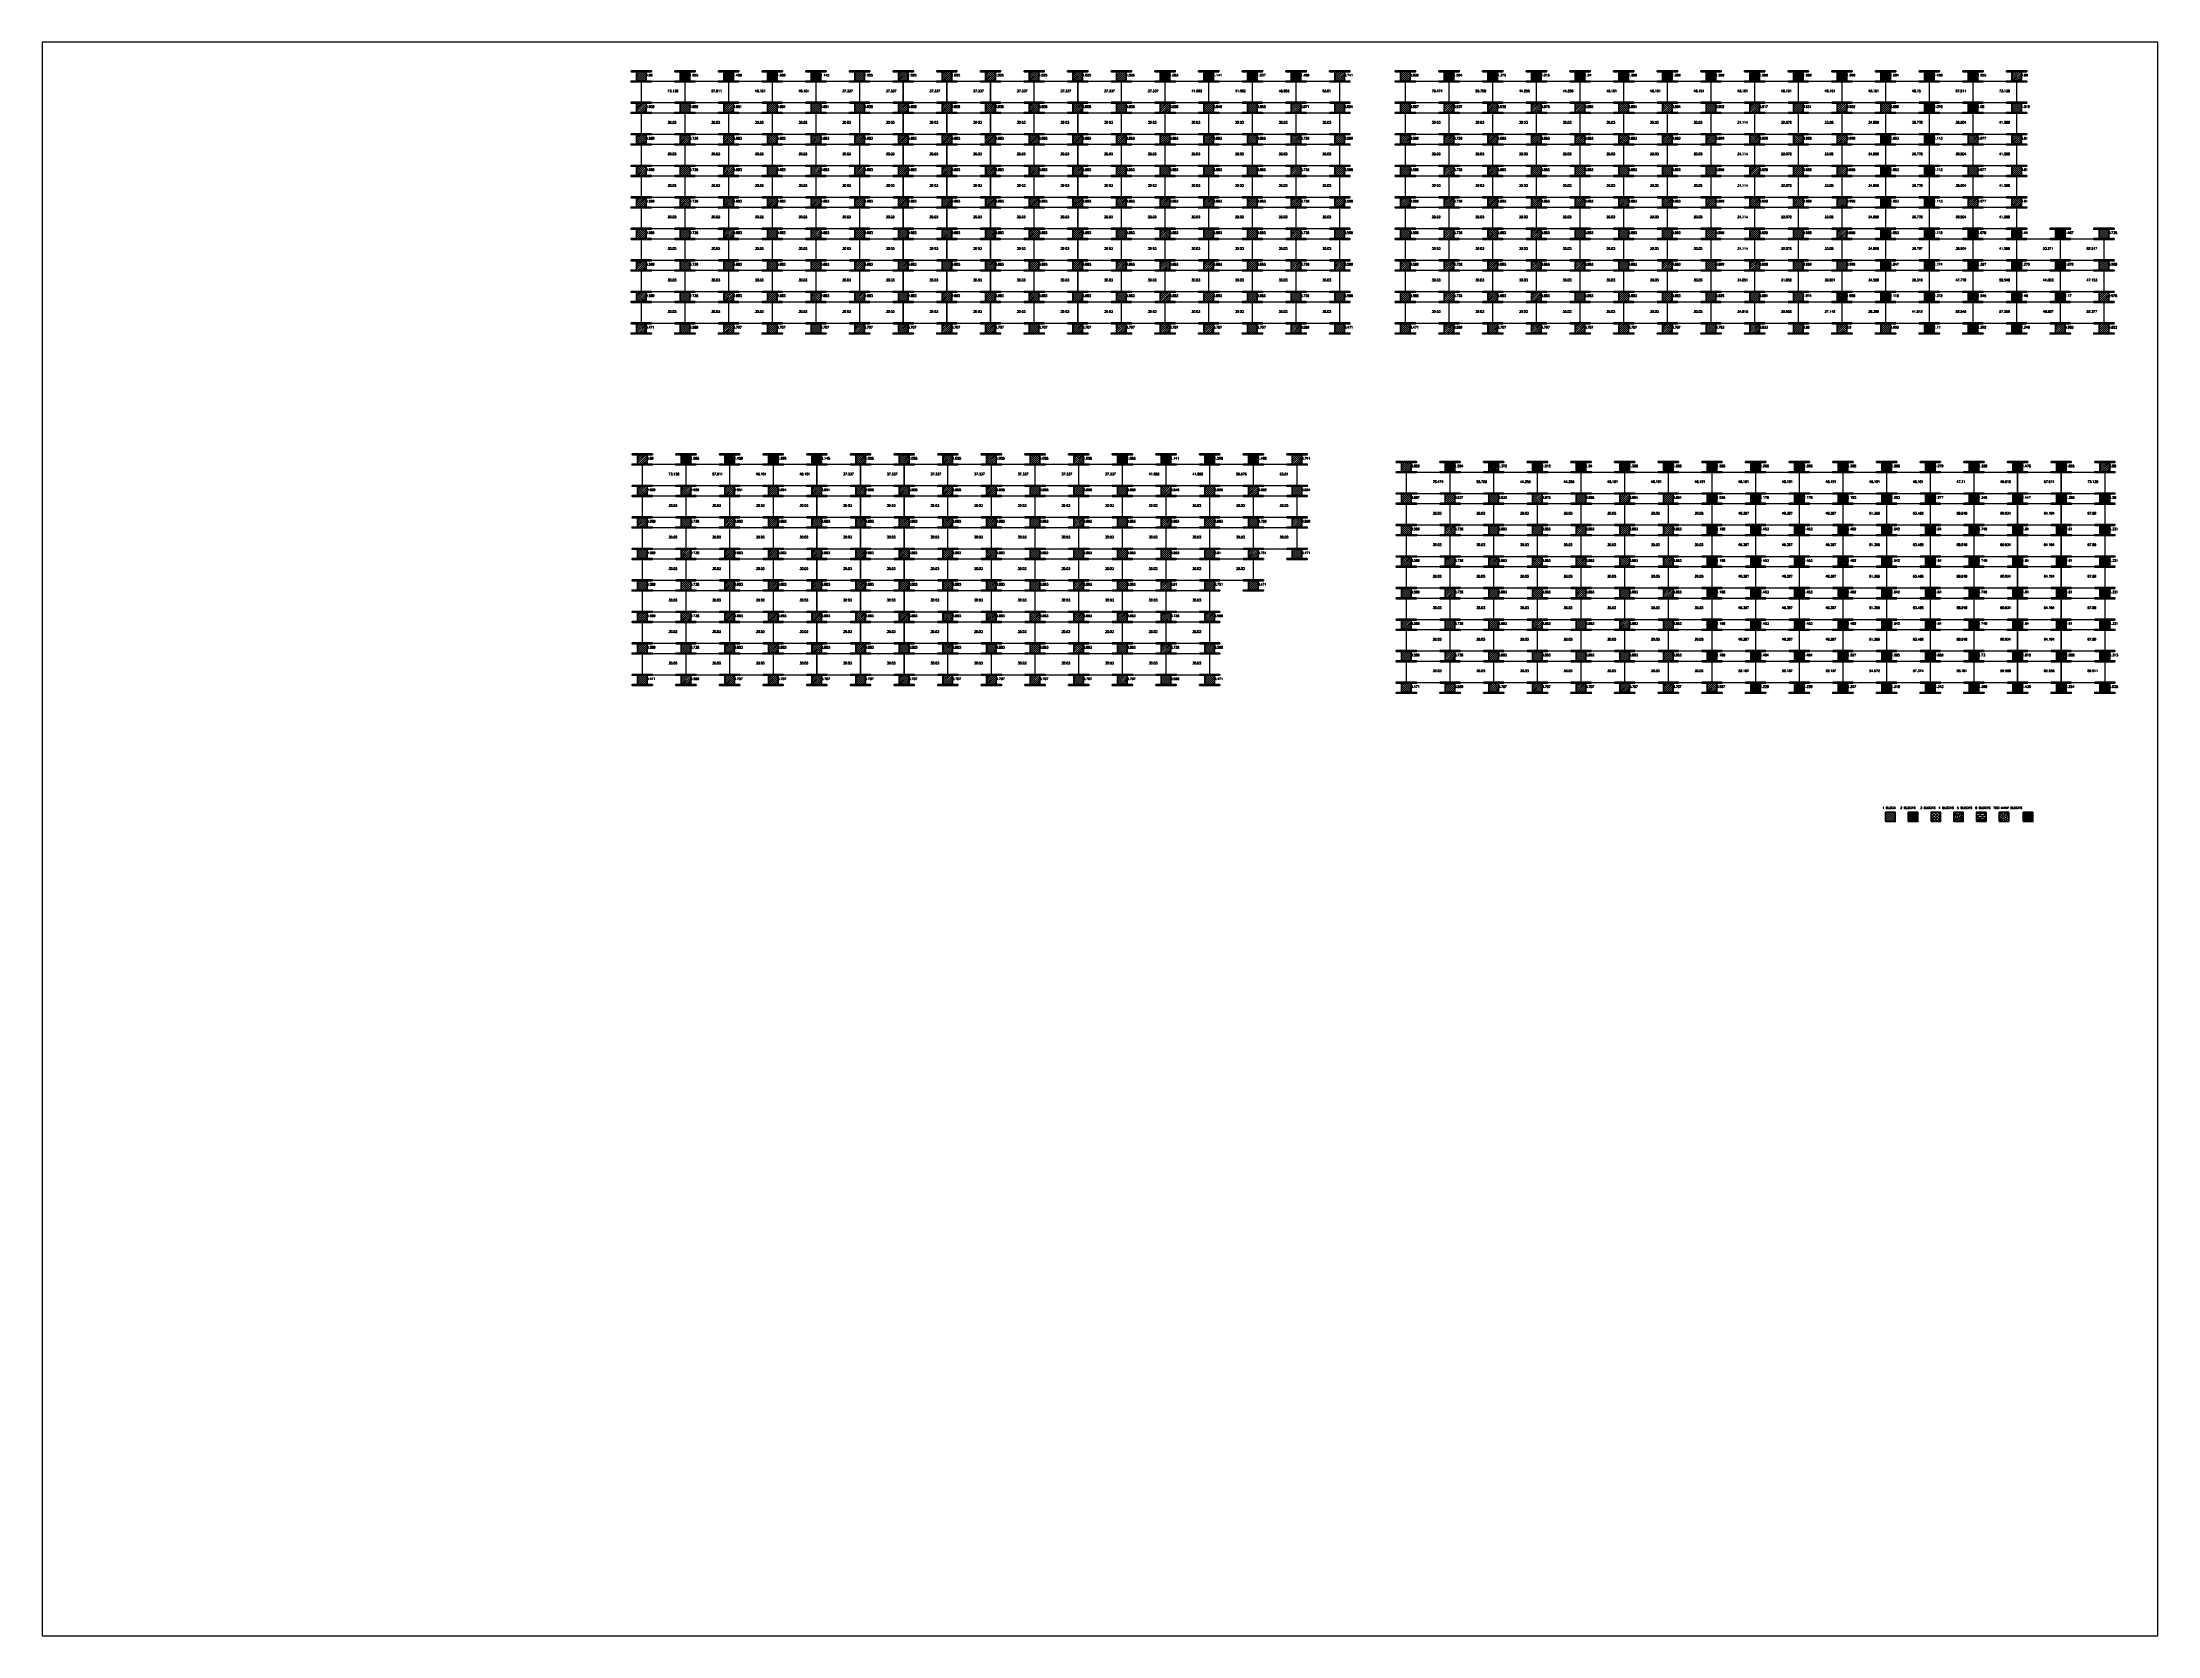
# Model space of a CAD drawing. Header units: inches. Extents: x 6468 to 10224, y 1832 to 4662.
import ezdxf

# ---------------------------------------------------------------- set-up
doc = ezdxf.new("R2010")
doc.units = ezdxf.units.IN
doc.header["$LTSCALE"] = 50
doc.header["$MEASUREMENT"] = 0
for name, color, linetype, lineweight in [('E-PANELS', 140, 'Continuous', 30), ('E2-ECOFEET', 254, 'Continuous', 35), ('E3-ECOFEET', 254, 'Continuous', 35), ('HATCH 1', 5, 'Continuous', 35), ('HATCH 2', 140, 'Continuous', 35), ('HATCH 3', 30, 'Continuous', 35), ('HATCH 4', 200, 'Continuous', 35), ('HATCH 5', 2, 'Continuous', 35), ('HATCH 6', 100, 'Continuous', 35), ('HATCH 7', 20, 'Continuous', 35)]:
    doc.layers.add(name, color=color, linetype=linetype, lineweight=lineweight)
doc.layers.add('EF3 TEXT', color=7, linetype='Continuous', plot=False)
doc.layers.add('IFI PERIMETER', color=221, linetype='FENCE', plot=False)
doc.layers.get('E2-ECOFEET').off()
doc.styles.add('mytext', font='romans.shx')
doc.styles.get("Standard").update_dxf_attribs({"font": 'arial.ttf'})
doc.linetypes.add('FENCE', pattern='A,0.5,-0.1,["X",Standard,S=0.1,R=0,X=-0.035,Y=-0.05],-0.1', length=0.7)
pattern_1 = [(135, (-119.168, -90.9187), (-3.64602, 0.994369), [4.6875, -0.9375, 0, -0.9375])]
pattern_2 = [(45, (-119.168, -90.9187), (-1.767767, 1.767767), [])]

# ---------------------------------------------------------------- blocks, each defined once
blk = doc.blocks.new('EF3_HATCH_2')
at = {"layer": 'HATCH 2'}
h = blk.add_hatch(dxfattribs=at)
h.set_pattern_fill('ANSI36', color=256, scale=15, angle=90)
h.set_pattern_definition(pattern_1)
h.paths.add_polyline_path([(-8.5, -8.25), (8.5, -8.25), (8.5, 8.25), (-8.5, 8.25)])
blk.add_lwpolyline([(-8.5, -8.25), (8.5, -8.25), (8.5, 8.25), (-8.5, 8.25)], close=True, dxfattribs=at)
blk = doc.blocks.new('EF3_HATCH_1')
at = {"layer": 'HATCH 1'}
h = blk.add_hatch(dxfattribs=at)
h.set_pattern_fill('ANSI31', color=256, scale=20)
h.set_pattern_definition(pattern_2)
h.paths.add_polyline_path([(-8.5, -8.25), (8.5, -8.25), (8.5, 8.25), (-8.5, 8.25)])
blk.add_lwpolyline([(-8.5, -8.25), (8.5, -8.25), (8.5, 8.25), (-8.5, 8.25)], close=True, dxfattribs=at)
blk = doc.blocks.new('EF3_HATCH_7')
at = {"layer": 'HATCH 7'}
h = blk.add_hatch(color=256, dxfattribs=at)
h.dxf.hatch_style = 1
h.paths.add_polyline_path([(-8.5, -8.25), (8.5, -8.25), (8.5, 8.25), (-8.5, 8.25)])
blk.add_lwpolyline([(-8.5, -8.25), (8.5, -8.25), (8.5, 8.25), (-8.5, 8.25)], close=True, dxfattribs=at)
blk = doc.blocks.new('EF3_HATCH_6')
at = {"layer": 'HATCH 6'}
h = blk.add_hatch(dxfattribs=at)
h.set_pattern_fill('AR-HBONE', color=256, scale=0.7)
h.set_pattern_definition([(45, (-119.168, -90.9187), (3e-16, 3.9598), [8.4, -2.8]), (135, (-117.188, -88.9388), (3e-16, 3.9598), [8.4, -2.8])])
h.paths.add_polyline_path([(-8.5, -8.25), (8.5, -8.25), (8.5, 8.25), (-8.5, 8.25)])
blk.add_lwpolyline([(-8.5, -8.25), (8.5, -8.25), (8.5, 8.25), (-8.5, 8.25)], close=True, dxfattribs=at)
blk = doc.blocks.new('EF3_HATCH_5')
at = {"layer": 'HATCH 5'}
h = blk.add_hatch(dxfattribs=at)
h.set_pattern_fill('AR-B816', color=256, scale=0.5)
h.set_pattern_definition([(0, (-119.168, -90.9187), (0, 4), []), (90, (-119.168, -90.9187), (-4, 4), [4, -4])])
h.paths.add_polyline_path([(-8.5, -8.25), (8.5, -8.25), (8.5, 8.25), (-8.5, 8.25)])
blk.add_lwpolyline([(-8.5, -8.25), (8.5, -8.25), (8.5, 8.25), (-8.5, 8.25)], close=True, dxfattribs=at)
blk = doc.blocks.new('*U11')
at = {"layer": 'HATCH 4'}
h = blk.add_hatch(dxfattribs=at)
h.set_pattern_fill('ANSI38', color=256, scale=30, angle=30)
h.set_pattern_definition([(75, (-119.168, -90.9187), (-3.62222, 0.97057), []), (165, (-119.168, -90.9187), (-8.215015, -1.68108), [9.375, -5.625])])
h.paths.add_polyline_path([(-8.5, -8.25), (8.5, -8.25), (8.5, 8.25), (-8.5, 8.25)])
blk.add_lwpolyline([(-8.5, -8.25), (8.5, -8.25), (8.5, 8.25), (-8.5, 8.25)], close=True, dxfattribs=at)
blk = doc.blocks.new('EF3_HATCH_3')
at = {"layer": 'HATCH 3'}
h = blk.add_hatch(dxfattribs=at)
h.set_pattern_fill('ANSI37', color=256, scale=30)
h.set_pattern_definition([(45, (-119.168, -90.9187), (-2.65165, 2.65165), []), (135, (-119.168, -90.9187), (-2.65165, -2.65165), [])])
h.paths.add_polyline_path([(-8.5, -8.25), (8.5, -8.25), (8.5, 8.25), (-8.5, 8.25)])
blk.add_lwpolyline([(-8.5, -8.25), (8.5, -8.25), (8.5, 8.25), (-8.5, 8.25)], close=True, dxfattribs=at)
blk = doc.blocks.new('*U10')
at = {"layer": 'HATCH 2'}
h = blk.add_hatch(dxfattribs=at)
h.set_pattern_fill('ANSI36', color=256, scale=15, angle=90)
h.set_pattern_definition(pattern_1)
h.paths.add_polyline_path([(-8.5, -8.25), (8.5, -8.25), (8.5, 8.25), (-8.5, 8.25)])
blk.add_lwpolyline([(-8.5, -8.25), (8.5, -8.25), (8.5, 8.25), (-8.5, 8.25)], close=True, dxfattribs=at)
blk = doc.blocks.new('*U9')
at = {"layer": 'HATCH 1'}
h = blk.add_hatch(dxfattribs=at)
h.set_pattern_fill('ANSI31', color=256, scale=20)
h.set_pattern_definition(pattern_2)
h.paths.add_polyline_path([(-8.5, -8.25), (8.5, -8.25), (8.5, 8.25), (-8.5, 8.25)])
blk.add_lwpolyline([(-8.5, -8.25), (8.5, -8.25), (8.5, 8.25), (-8.5, 8.25)], close=True, dxfattribs=at)
blk = doc.blocks.new('ET 335W 10DEG')
at = {"layer": 'E-PANELS'}
blk.add_lwpolyline([(0, 0), (77.01, 0), (77.01, -38.48), (0, -38.48)], close=True, dxfattribs=at)
blk = doc.blocks.new('EF3')
at = {"layer": 'E3-ECOFEET', "color": 5}
for points in [[(0, 0), (0, -1.5), (9.4, -1.5), (9.4, -18.1), (0, -18.1), (0, -19.6), (36, -19.6), (36, -18.1), (26.6, -18.1), (26.6, -1.5), (36, -1.5), (36, 0), (0, 0)], [(8.8, -8.1), (8.9, -8.1)]]:
    blk.add_lwpolyline(points, dxfattribs=at)
at = {"layer": 'E3-ECOFEET'}
for points in [[(17.2, -1), (17.8, -1), (17.8, -0.5)], [(17.2, -18.5), (17.8, -18.5), (17.8, -19)], [(18.2, -0.5), (18.2, -1), (18.8, -1)], [(18.2, -19), (18.2, -18.5), (18.8, -18.5)]]:
    blk.add_lwpolyline(points, dxfattribs=at)

msp = doc.modelspace()

# ---------------------------------------------------------------- linework, layer by layer
at = {"layer": 'IFI PERIMETER'}
msp.add_lwpolyline([(10223.8, 4662.5), (6467.6, 4662.5), (6467.6, 1831.9), (10223.8, 1831.9)], close=True, dxfattribs=at)

# ---------------------------------------------------------------- block references
at = {"layer": 'E2-ECOFEET'}
for name, p in [('EF3', (7513.2, 4611.8)), ('ET 335W 10DEG', (7531.5, 4593.3)), ('EF3', (7590.7, 4611.8)), ('ET 335W 10DEG', (7609, 4593.3)), ('EF3', (7668.2, 4611.8)), ('ET 335W 10DEG', (7686.5, 4593.3)), ('EF3', (7745.7, 4611.8)), ('ET 335W 10DEG', (7764, 4593.3)), ('EF3', (7823.3, 4611.8)), ('ET 335W 10DEG', (7841.5, 4593.3)), ('EF3', (7900.8, 4611.8)), ('ET 335W 10DEG', (7919, 4593.3)), ('EF3', (7978.3, 4611.8)), ('ET 335W 10DEG', (7996.5, 4593.3)), ('EF3', (8055.8, 4611.8)), ('ET 335W 10DEG', (8074, 4593.3)), ('EF3', (8133.3, 4611.8)), ('ET 335W 10DEG', (8151.5, 4593.3)), ('EF3', (8210.8, 4611.8)), ('ET 335W 10DEG', (8229.1, 4593.3)), ('EF3', (8288.3, 4611.8)), ('ET 335W 10DEG', (8306.6, 4593.3)), ('EF3', (8365.8, 4611.8)), ('ET 335W 10DEG', (8384.1, 4593.3)), ('EF3', (8443.3, 4611.8)), ('ET 335W 10DEG', (8461.6, 4593.3)), ('EF3', (8520.8, 4611.8)), ('ET 335W 10DEG', (8539.1, 4593.3)), ('EF3', (8598.4, 4611.8)), ('ET 335W 10DEG', (8616.6, 4593.3)), ('EF3', (8675.9, 4611.8)), ('ET 335W 10DEG', (8694.1, 4593.3)), ('EF3', (8753.4, 4611.8)), ('EF3', (8870.1, 4611.8)), ('ET 335W 10DEG', (8888.4, 4593.3)), ('EF3', (8947.6, 4611.8)), ('ET 335W 10DEG', (8965.9, 4593.3)), ('EF3', (9025.2, 4611.8)), ('ET 335W 10DEG', (9043.4, 4593.3)), ('EF3', (9102.7, 4611.8)), ('ET 335W 10DEG', (9120.9, 4593.3)), ('EF3', (9180.2, 4611.8)), ('ET 335W 10DEG', (9198.4, 4593.3)), ('EF3', (9257.7, 4611.8)), ('ET 335W 10DEG', (9275.9, 4593.3)), ('EF3', (9335.2, 4611.8)), ('ET 335W 10DEG', (9353.4, 4593.3)), ('EF3', (9412.7, 4611.8)), ('ET 335W 10DEG', (9431, 4593.3)), ('EF3', (9490.2, 4611.8)), ('ET 335W 10DEG', (9508.5, 4593.3)), ('EF3', (9567.7, 4611.8)), ('ET 335W 10DEG', (9586, 4593.3)), ('EF3', (9645.2, 4611.8)), ('ET 335W 10DEG', (9663.5, 4593.3)), ('EF3', (9722.7, 4611.8)), ('ET 335W 10DEG', (9741, 4593.3)), ('EF3', (9800.3, 4611.8)), ('ET 335W 10DEG', (9818.5, 4593.3)), ('EF3', (9877.8, 4611.8)), ('ET 335W 10DEG', (9896, 4593.3)), ('EF3', (9955.3, 4611.8)), ('EF3', (7513.2, 4555.9)), ('EF3', (7590.7, 4555.9)), ('EF3', (7668.2, 4555.9)), ('EF3', (7745.7, 4555.9)), ('EF3', (7823.3, 4555.9)), ('EF3', (7900.8, 4555.9)), ('EF3', (7978.3, 4555.9)), ('EF3', (8055.8, 4555.9)), ('EF3', (8133.3, 4555.9)), ('EF3', (8210.8, 4555.9)), ('EF3', (8288.3, 4555.9)), ('EF3', (8365.8, 4555.9)), ('EF3', (8443.3, 4555.9)), ('EF3', (8520.8, 4555.9)), ('EF3', (8598.4, 4555.9)), ('EF3', (8675.9, 4555.9)), ('EF3', (8753.4, 4555.9)), ('EF3', (8870.1, 4555.9)), ('EF3', (8947.6, 4555.9)), ('EF3', (9025.2, 4555.9)), ('EF3', (9102.7, 4555.9)), ('EF3', (9180.2, 4555.9)), ('EF3', (9257.7, 4555.9)), ('EF3', (9335.2, 4555.9)), ('EF3', (9412.7, 4555.9)), ('EF3', (9490.2, 4555.9)), ('EF3', (9567.7, 4555.9)), ('EF3', (9645.2, 4555.9)), ('EF3', (9722.7, 4555.9)), ('EF3', (9800.3, 4555.9)), ('EF3', (9877.8, 4555.9)), ('EF3', (9955.3, 4555.9)), ('ET 335W 10DEG', (7531.5, 4537.3)), ('ET 335W 10DEG', (7609, 4537.3)), ('ET 335W 10DEG', (7686.5, 4537.3)), ('ET 335W 10DEG', (7764, 4537.3)), ('ET 335W 10DEG', (7841.5, 4537.3)), ('ET 335W 10DEG', (7919, 4537.3)), ('ET 335W 10DEG', (7996.5, 4537.3)), ('ET 335W 10DEG', (8074, 4537.3)), ('ET 335W 10DEG', (8151.5, 4537.3)), ('ET 335W 10DEG', (8229.1, 4537.3)), ('ET 335W 10DEG', (8306.6, 4537.3)), ('ET 335W 10DEG', (8384.1, 4537.3)), ('ET 335W 10DEG', (8461.6, 4537.3)), ('ET 335W 10DEG', (8539.1, 4537.3)), ('ET 335W 10DEG', (8616.6, 4537.3)), ('ET 335W 10DEG', (8694.1, 4537.3)), ('ET 335W 10DEG', (8888.4, 4537.3)), ('ET 335W 10DEG', (8965.9, 4537.3)), ('ET 335W 10DEG', (9043.4, 4537.3)), ('ET 335W 10DEG', (9120.9, 4537.3)), ('ET 335W 10DEG', (9198.4, 4537.3)), ('ET 335W 10DEG', (9275.9, 4537.3)), ('ET 335W 10DEG', (9353.4, 4537.3)), ('ET 335W 10DEG', (9431, 4537.3)), ('ET 335W 10DEG', (9508.5, 4537.3)), ('ET 335W 10DEG', (9586, 4537.3)), ('ET 335W 10DEG', (9663.5, 4537.3)), ('ET 335W 10DEG', (9741, 4537.3)), ('ET 335W 10DEG', (9818.5, 4537.3)), ('ET 335W 10DEG', (9896, 4537.3)), ('EF3', (7513.2, 4499.9)), ('ET 335W 10DEG', (7531.5, 4481.4)), ('EF3', (7590.7, 4499.9)), ('ET 335W 10DEG', (7609, 4481.4)), ('EF3', (7668.2, 4499.9)), ('ET 335W 10DEG', (7686.5, 4481.4)), ('EF3', (7745.7, 4499.9)), ('ET 335W 10DEG', (7764, 4481.4)), ('EF3', (7823.3, 4499.9)), ('ET 335W 10DEG', (7841.5, 4481.4)), ('EF3', (7900.8, 4499.9)), ('ET 335W 10DEG', (7919, 4481.4)), ('EF3', (7978.3, 4499.9)), ('ET 335W 10DEG', (7996.5, 4481.4)), ('EF3', (8055.8, 4499.9)), ('ET 335W 10DEG', (8074, 4481.4)), ('EF3', (8133.3, 4499.9)), ('ET 335W 10DEG', (8151.5, 4481.4)), ('EF3', (8210.8, 4499.9)), ('ET 335W 10DEG', (8229.1, 4481.4)), ('EF3', (8288.3, 4499.9)), ('ET 335W 10DEG', (8306.6, 4481.4)), ('EF3', (8365.8, 4499.9)), ('ET 335W 10DEG', (8384.1, 4481.4)), ('EF3', (8443.3, 4499.9)), ('ET 335W 10DEG', (8461.6, 4481.4)), ('EF3', (8520.8, 4499.9)), ('ET 335W 10DEG', (8539.1, 4481.4)), ('EF3', (8598.4, 4499.9)), ('ET 335W 10DEG', (8616.6, 4481.4)), ('EF3', (8675.9, 4499.9)), ('ET 335W 10DEG', (8694.1, 4481.4)), ('EF3', (8753.4, 4499.9)), ('EF3', (8870.1, 4499.9)), ('ET 335W 10DEG', (8888.4, 4481.4)), ('EF3', (8947.6, 4499.9)), ('ET 335W 10DEG', (8965.9, 4481.4)), ('EF3', (9025.2, 4499.9)), ('ET 335W 10DEG', (9043.4, 4481.4)), ('EF3', (9102.7, 4499.9)), ('ET 335W 10DEG', (9120.9, 4481.4)), ('EF3', (9180.2, 4499.9)), ('ET 335W 10DEG', (9198.4, 4481.4)), ('EF3', (9257.7, 4499.9)), ('ET 335W 10DEG', (9275.9, 4481.4)), ('EF3', (9335.2, 4499.9)), ('ET 335W 10DEG', (9353.4, 4481.4)), ('EF3', (9412.7, 4499.9)), ('ET 335W 10DEG', (9431, 4481.4)), ('EF3', (9490.2, 4499.9)), ('ET 335W 10DEG', (9508.5, 4481.4)), ('EF3', (9567.7, 4499.9)), ('ET 335W 10DEG', (9586, 4481.4)), ('EF3', (9645.2, 4499.9)), ('ET 335W 10DEG', (9663.5, 4481.4)), ('EF3', (9722.7, 4499.9)), ('ET 335W 10DEG', (9741, 4481.4)), ('EF3', (9800.3, 4499.9)), ('ET 335W 10DEG', (9818.5, 4481.4)), ('EF3', (9877.8, 4499.9)), ('ET 335W 10DEG', (9896, 4481.4)), ('EF3', (9955.3, 4499.9)), ('EF3', (7513.2, 4443.9)), ('EF3', (7590.7, 4443.9)), ('EF3', (7668.2, 4443.9)), ('EF3', (7745.7, 4443.9)), ('EF3', (7823.3, 4443.9)), ('EF3', (7900.8, 4443.9)), ('EF3', (7978.3, 4443.9)), ('EF3', (8055.8, 4443.9)), ('EF3', (8133.3, 4443.9)), ('EF3', (8210.8, 4443.9)), ('EF3', (8288.3, 4443.9)), ('EF3', (8365.8, 4443.9)), ('EF3', (8443.3, 4443.9)), ('EF3', (8520.8, 4443.9)), ('EF3', (8598.4, 4443.9)), ('EF3', (8675.9, 4443.9)), ('EF3', (8753.4, 4443.9)), ('EF3', (8870.1, 4443.9)), ('EF3', (8947.6, 4443.9)), ('EF3', (9025.2, 4443.9)), ('EF3', (9102.7, 4443.9)), ('EF3', (9180.2, 4443.9)), ('EF3', (9257.7, 4443.9)), ('EF3', (9335.2, 4443.9)), ('EF3', (9412.7, 4443.9)), ('EF3', (9490.2, 4443.9)), ('EF3', (9567.7, 4443.9)), ('EF3', (9645.2, 4443.9)), ('EF3', (9722.7, 4443.9)), ('EF3', (9800.3, 4443.9)), ('EF3', (9877.8, 4443.9)), ('EF3', (9955.3, 4443.9)), ('ET 335W 10DEG', (7531.5, 4425.4)), ('ET 335W 10DEG', (7609, 4425.4)), ('ET 335W 10DEG', (7686.5, 4425.4)), ('ET 335W 10DEG', (7764, 4425.4)), ('ET 335W 10DEG', (7841.5, 4425.4)), ('ET 335W 10DEG', (7919, 4425.4)), ('ET 335W 10DEG', (7996.5, 4425.4)), ('ET 335W 10DEG', (8074, 4425.4)), ('ET 335W 10DEG', (8151.5, 4425.4)), ('ET 335W 10DEG', (8229.1, 4425.4)), ('ET 335W 10DEG', (8306.6, 4425.4)), ('ET 335W 10DEG', (8384.1, 4425.4)), ('ET 335W 10DEG', (8461.6, 4425.4)), ('ET 335W 10DEG', (8539.1, 4425.4)), ('ET 335W 10DEG', (8616.6, 4425.4)), ('ET 335W 10DEG', (8694.1, 4425.4)), ('ET 335W 10DEG', (8888.4, 4425.4)), ('ET 335W 10DEG', (8965.9, 4425.4)), ('ET 335W 10DEG', (9043.4, 4425.4)), ('ET 335W 10DEG', (9120.9, 4425.4)), ('ET 335W 10DEG', (9198.4, 4425.4)), ('ET 335W 10DEG', (9275.9, 4425.4)), ('ET 335W 10DEG', (9353.4, 4425.4)), ('ET 335W 10DEG', (9431, 4425.4)), ('ET 335W 10DEG', (9508.5, 4425.4)), ('ET 335W 10DEG', (9586, 4425.4)), ('ET 335W 10DEG', (9663.5, 4425.4)), ('ET 335W 10DEG', (9741, 4425.4)), ('ET 335W 10DEG', (9818.5, 4425.4)), ('ET 335W 10DEG', (9896, 4425.4)), ('EF3', (7513.2, 4387.9)), ('ET 335W 10DEG', (7531.5, 4369.4)), ('EF3', (7590.7, 4387.9)), ('ET 335W 10DEG', (7609, 4369.4)), ('EF3', (7668.2, 4387.9)), ('ET 335W 10DEG', (7686.5, 4369.4)), ('EF3', (7745.7, 4387.9)), ('ET 335W 10DEG', (7764, 4369.4)), ('EF3', (7823.3, 4387.9)), ('ET 335W 10DEG', (7841.5, 4369.4)), ('EF3', (7900.8, 4387.9)), ('ET 335W 10DEG', (7919, 4369.4)), ('EF3', (7978.3, 4387.9)), ('ET 335W 10DEG', (7996.5, 4369.4)), ('EF3', (8055.8, 4387.9)), ('ET 335W 10DEG', (8074, 4369.4)), ('EF3', (8133.3, 4387.9)), ('ET 335W 10DEG', (8151.5, 4369.4)), ('EF3', (8210.8, 4387.9)), ('ET 335W 10DEG', (8229.1, 4369.4)), ('EF3', (8288.3, 4387.9)), ('ET 335W 10DEG', (8306.6, 4369.4)), ('EF3', (8365.8, 4387.9)), ('ET 335W 10DEG', (8384.1, 4369.4)), ('EF3', (8443.3, 4387.9)), ('ET 335W 10DEG', (8461.6, 4369.4)), ('EF3', (8520.8, 4387.9)), ('ET 335W 10DEG', (8539.1, 4369.4)), ('EF3', (8598.4, 4387.9)), ('ET 335W 10DEG', (8616.6, 4369.4)), ('EF3', (8675.9, 4387.9)), ('ET 335W 10DEG', (8694.1, 4369.4)), ('EF3', (8753.4, 4387.9)), ('EF3', (8870.1, 4387.9)), ('ET 335W 10DEG', (8888.4, 4369.4)), ('EF3', (8947.6, 4387.9)), ('ET 335W 10DEG', (8965.9, 4369.4)), ('EF3', (9025.2, 4387.9)), ('ET 335W 10DEG', (9043.4, 4369.4)), ('EF3', (9102.7, 4387.9)), ('ET 335W 10DEG', (9120.9, 4369.4)), ('EF3', (9180.2, 4387.9)), ('ET 335W 10DEG', (9198.4, 4369.4)), ('EF3', (9257.7, 4387.9)), ('ET 335W 10DEG', (9275.9, 4369.4)), ('EF3', (9335.2, 4387.9)), ('ET 335W 10DEG', (9353.4, 4369.4)), ('EF3', (9412.7, 4387.9)), ('ET 335W 10DEG', (9431, 4369.4)), ('EF3', (9490.2, 4387.9)), ('ET 335W 10DEG', (9508.5, 4369.4)), ('EF3', (9567.7, 4387.9)), ('ET 335W 10DEG', (9586, 4369.4)), ('EF3', (9645.2, 4387.9)), ('ET 335W 10DEG', (9663.5, 4369.4)), ('EF3', (9722.7, 4387.9)), ('ET 335W 10DEG', (9741, 4369.4)), ('EF3', (9800.3, 4387.9)), ('ET 335W 10DEG', (9818.5, 4369.4)), ('EF3', (9877.8, 4387.9)), ('ET 335W 10DEG', (9896, 4369.4)), ('EF3', (9955.3, 4387.9)), ('EF3', (7513.2, 4332)), ('EF3', (7590.7, 4332)), ('EF3', (7668.2, 4332)), ('EF3', (7745.7, 4332)), ('EF3', (7823.3, 4332)), ('EF3', (7900.8, 4332)), ('EF3', (7978.3, 4332)), ('EF3', (8055.8, 4332)), ('EF3', (8133.3, 4332)), ('EF3', (8210.8, 4332)), ('EF3', (8288.3, 4332)), ('EF3', (8365.8, 4332)), ('EF3', (8443.3, 4332)), ('EF3', (8520.8, 4332)), ('EF3', (8598.4, 4332)), ('EF3', (8675.9, 4332)), ('EF3', (8753.4, 4332)), ('EF3', (8870.1, 4332)), ('EF3', (8947.6, 4332)), ('EF3', (9025.2, 4332)), ('EF3', (9102.7, 4332)), ('EF3', (9180.2, 4332)), ('EF3', (9257.7, 4332)), ('EF3', (9335.2, 4332)), ('EF3', (9412.7, 4332)), ('EF3', (9490.2, 4332)), ('EF3', (9567.7, 4332)), ('EF3', (9645.2, 4332)), ('EF3', (9722.7, 4332)), ('EF3', (9800.3, 4332)), ('EF3', (9877.8, 4332)), ('EF3', (9955.3, 4332)), ('EF3', (10032.8, 4332)), ('EF3', (10110.3, 4332)), ('ET 335W 10DEG', (7531.5, 4313.4)), ('ET 335W 10DEG', (7609, 4313.4)), ('ET 335W 10DEG', (7686.5, 4313.4)), ('ET 335W 10DEG', (7764, 4313.4)), ('ET 335W 10DEG', (7841.5, 4313.4)), ('ET 335W 10DEG', (7919, 4313.4)), ('ET 335W 10DEG', (7996.5, 4313.4)), ('ET 335W 10DEG', (8074, 4313.4)), ('ET 335W 10DEG', (8151.5, 4313.4)), ('ET 335W 10DEG', (8229.1, 4313.4)), ('ET 335W 10DEG', (8306.6, 4313.4)), ('ET 335W 10DEG', (8384.1, 4313.4)), ('ET 335W 10DEG', (8461.6, 4313.4)), ('ET 335W 10DEG', (8539.1, 4313.4)), ('ET 335W 10DEG', (8616.6, 4313.4)), ('ET 335W 10DEG', (8694.1, 4313.4)), ('ET 335W 10DEG', (8888.4, 4313.4)), ('ET 335W 10DEG', (8965.9, 4313.4)), ('ET 335W 10DEG', (9043.4, 4313.4)), ('ET 335W 10DEG', (9120.9, 4313.4)), ('ET 335W 10DEG', (9198.4, 4313.4)), ('ET 335W 10DEG', (9275.9, 4313.4)), ('ET 335W 10DEG', (9353.4, 4313.4)), ('ET 335W 10DEG', (9431, 4313.4)), ('ET 335W 10DEG', (9508.5, 4313.4)), ('ET 335W 10DEG', (9586, 4313.4)), ('ET 335W 10DEG', (9663.5, 4313.4)), ('ET 335W 10DEG', (9741, 4313.4)), ('ET 335W 10DEG', (9818.5, 4313.4)), ('ET 335W 10DEG', (9896, 4313.4)), ('ET 335W 10DEG', (9973.5, 4313.4)), ('ET 335W 10DEG', (10051, 4313.4)), ('EF3', (7513.2, 4276)), ('ET 335W 10DEG', (7531.5, 4257.5)), ('EF3', (7590.7, 4276)), ('ET 335W 10DEG', (7609, 4257.5)), ('EF3', (7668.2, 4276)), ('ET 335W 10DEG', (7686.5, 4257.5)), ('EF3', (7745.7, 4276)), ('ET 335W 10DEG', (7764, 4257.5)), ('EF3', (7823.3, 4276)), ('ET 335W 10DEG', (7841.5, 4257.5)), ('EF3', (7900.8, 4276)), ('ET 335W 10DEG', (7919, 4257.5)), ('EF3', (7978.3, 4276)), ('ET 335W 10DEG', (7996.5, 4257.5)), ('EF3', (8055.8, 4276)), ('ET 335W 10DEG', (8074, 4257.5)), ('EF3', (8133.3, 4276)), ('ET 335W 10DEG', (8151.5, 4257.5)), ('EF3', (8210.8, 4276)), ('ET 335W 10DEG', (8229.1, 4257.5)), ('EF3', (8288.3, 4276)), ('ET 335W 10DEG', (8306.6, 4257.5)), ('EF3', (8365.8, 4276)), ('ET 335W 10DEG', (8384.1, 4257.5)), ('EF3', (8443.3, 4276)), ('ET 335W 10DEG', (8461.6, 4257.5)), ('EF3', (8520.8, 4276)), ('ET 335W 10DEG', (8539.1, 4257.5)), ('EF3', (8598.4, 4276)), ('ET 335W 10DEG', (8616.6, 4257.5)), ('EF3', (8675.9, 4276)), ('ET 335W 10DEG', (8694.1, 4257.5)), ('EF3', (8753.4, 4276)), ('EF3', (8870.1, 4276)), ('ET 335W 10DEG', (8888.4, 4257.5)), ('EF3', (8947.6, 4276)), ('ET 335W 10DEG', (8965.9, 4257.5)), ('EF3', (9025.2, 4276)), ('ET 335W 10DEG', (9043.4, 4257.5)), ('EF3', (9102.7, 4276)), ('ET 335W 10DEG', (9120.9, 4257.5)), ('EF3', (9180.2, 4276)), ('ET 335W 10DEG', (9198.4, 4257.5)), ('EF3', (9257.7, 4276)), ('ET 335W 10DEG', (9275.9, 4257.5)), ('EF3', (9335.2, 4276)), ('ET 335W 10DEG', (9353.4, 4257.5)), ('EF3', (9412.7, 4276)), ('ET 335W 10DEG', (9431, 4257.5)), ('EF3', (9490.2, 4276)), ('ET 335W 10DEG', (9508.5, 4257.5)), ('EF3', (9567.7, 4276)), ('ET 335W 10DEG', (9586, 4257.5)), ('EF3', (9645.2, 4276)), ('ET 335W 10DEG', (9663.5, 4257.5)), ('EF3', (9722.7, 4276)), ('ET 335W 10DEG', (9741, 4257.5)), ('EF3', (9800.3, 4276)), ('ET 335W 10DEG', (9818.5, 4257.5)), ('EF3', (9877.8, 4276)), ('ET 335W 10DEG', (9896, 4257.5)), ('EF3', (9955.3, 4276)), ('ET 335W 10DEG', (9973.5, 4257.5)), ('EF3', (10032.8, 4276)), ('ET 335W 10DEG', (10051, 4257.5)), ('EF3', (10110.3, 4276)), ('EF3', (7513.2, 4220)), ('EF3', (7590.7, 4220)), ('EF3', (7668.2, 4220)), ('EF3', (7745.7, 4220)), ('EF3', (7823.3, 4220)), ('EF3', (7900.8, 4220)), ('EF3', (7978.3, 4220)), ('EF3', (8055.8, 4220)), ('EF3', (8133.3, 4220)), ('EF3', (8210.8, 4220)), ('EF3', (8288.3, 4220)), ('EF3', (8365.8, 4220)), ('EF3', (8443.3, 4220)), ('EF3', (8520.8, 4220)), ('EF3', (8598.4, 4220)), ('EF3', (8675.9, 4220)), ('EF3', (8753.4, 4220)), ('EF3', (8870.1, 4220)), ('EF3', (8947.6, 4220)), ('EF3', (9025.2, 4220)), ('EF3', (9102.7, 4220)), ('EF3', (9180.2, 4220)), ('EF3', (9257.7, 4220)), ('EF3', (9335.2, 4220)), ('EF3', (9412.7, 4220)), ('EF3', (9490.2, 4220)), ('EF3', (9567.7, 4220)), ('EF3', (9645.2, 4220)), ('EF3', (9722.7, 4220)), ('EF3', (9800.3, 4220)), ('EF3', (9877.8, 4220)), ('EF3', (9955.3, 4220)), ('EF3', (10032.8, 4220)), ('EF3', (10110.3, 4220)), ('ET 335W 10DEG', (7531.5, 4201.5)), ('ET 335W 10DEG', (7609, 4201.5)), ('ET 335W 10DEG', (7686.5, 4201.5)), ('ET 335W 10DEG', (7764, 4201.5)), ('ET 335W 10DEG', (7841.5, 4201.5)), ('ET 335W 10DEG', (7919, 4201.5)), ('ET 335W 10DEG', (7996.5, 4201.5)), ('ET 335W 10DEG', (8074, 4201.5)), ('ET 335W 10DEG', (8151.5, 4201.5)), ('ET 335W 10DEG', (8229.1, 4201.5)), ('ET 335W 10DEG', (8306.6, 4201.5)), ('ET 335W 10DEG', (8384.1, 4201.5)), ('ET 335W 10DEG', (8461.6, 4201.5)), ('ET 335W 10DEG', (8539.1, 4201.5)), ('ET 335W 10DEG', (8616.6, 4201.5)), ('ET 335W 10DEG', (8694.1, 4201.5)), ('ET 335W 10DEG', (8888.4, 4201.5)), ('ET 335W 10DEG', (8965.9, 4201.5)), ('ET 335W 10DEG', (9043.4, 4201.5)), ('ET 335W 10DEG', (9120.9, 4201.5)), ('ET 335W 10DEG', (9198.4, 4201.5)), ('ET 335W 10DEG', (9275.9, 4201.5)), ('ET 335W 10DEG', (9353.4, 4201.5)), ('ET 335W 10DEG', (9431, 4201.5)), ('ET 335W 10DEG', (9508.5, 4201.5)), ('ET 335W 10DEG', (9586, 4201.5)), ('ET 335W 10DEG', (9663.5, 4201.5)), ('ET 335W 10DEG', (9741, 4201.5)), ('ET 335W 10DEG', (9818.5, 4201.5)), ('ET 335W 10DEG', (9896, 4201.5)), ('ET 335W 10DEG', (9973.5, 4201.5)), ('ET 335W 10DEG', (10051, 4201.5)), ('EF3', (7513.2, 4164)), ('EF3', (7590.7, 4164)), ('EF3', (7668.2, 4164)), ('EF3', (7745.7, 4164)), ('EF3', (7823.3, 4164)), ('EF3', (7900.8, 4164)), ('EF3', (7978.3, 4164)), ('EF3', (8055.8, 4164)), ('EF3', (8133.3, 4164)), ('EF3', (8210.8, 4164)), ('EF3', (8288.3, 4164)), ('EF3', (8365.8, 4164)), ('EF3', (8443.3, 4164)), ('EF3', (8520.8, 4164)), ('EF3', (8598.4, 4164)), ('EF3', (8675.9, 4164)), ('EF3', (8753.4, 4164)), ('EF3', (8870.1, 4164)), ('EF3', (8947.6, 4164)), ('EF3', (9025.2, 4164)), ('EF3', (9102.7, 4164)), ('EF3', (9180.2, 4164)), ('EF3', (9257.7, 4164)), ('EF3', (9335.2, 4164)), ('EF3', (9412.7, 4164)), ('EF3', (9490.2, 4164)), ('EF3', (9567.7, 4164)), ('EF3', (9645.2, 4164)), ('EF3', (9722.7, 4164)), ('EF3', (9800.3, 4164)), ('EF3', (9877.8, 4164)), ('EF3', (9955.3, 4164)), ('EF3', (10032.8, 4164)), ('EF3', (10110.3, 4164)), ('EF3', (7514.9, 3931.3)), ('ET 335W 10DEG', (7533.2, 3912.8)), ('EF3', (7592.4, 3931.3)), ('ET 335W 10DEG', (7610.7, 3912.8)), ('EF3', (7669.9, 3931.3)), ('ET 335W 10DEG', (7688.2, 3912.8)), ('EF3', (7747.4, 3931.3)), ('ET 335W 10DEG', (7765.7, 3912.8)), ('EF3', (7824.9, 3931.3)), ('ET 335W 10DEG', (7843.2, 3912.8)), ('EF3', (7902.5, 3931.3)), ('ET 335W 10DEG', (7920.7, 3912.8)), ('EF3', (7980, 3931.3)), ('ET 335W 10DEG', (7998.2, 3912.8)), ('EF3', (8057.5, 3931.3)), ('ET 335W 10DEG', (8075.7, 3912.8)), ('EF3', (8135, 3931.3)), ('ET 335W 10DEG', (8153.2, 3912.8)), ('EF3', (8212.5, 3931.3)), ('ET 335W 10DEG', (8230.7, 3912.8)), ('EF3', (8290, 3931.3)), ('ET 335W 10DEG', (8308.3, 3912.8)), ('EF3', (8367.5, 3931.3)), ('ET 335W 10DEG', (8385.8, 3912.8)), ('EF3', (8445, 3931.3)), ('ET 335W 10DEG', (8463.3, 3912.8)), ('EF3', (8522.5, 3931.3)), ('ET 335W 10DEG', (8540.8, 3912.8)), ('EF3', (8600, 3931.3)), ('ET 335W 10DEG', (8618.3, 3912.8)), ('EF3', (8677.6, 3931.3)), ('EF3', (8871.8, 3917.6)), ('EF3', (8949.3, 3917.6)), ('EF3', (9026.8, 3917.6)), ('EF3', (9104.4, 3917.6)), ('EF3', (9181.9, 3917.6)), ('EF3', (9259.4, 3917.6)), ('EF3', (9336.9, 3917.6)), ('EF3', (9414.4, 3917.6)), ('EF3', (9491.9, 3917.6)), ('EF3', (9569.4, 3917.6)), ('EF3', (9646.9, 3917.6)), ('EF3', (9724.4, 3917.6)), ('EF3', (9801.9, 3917.6)), ('EF3', (9879.5, 3917.6)), ('EF3', (9957, 3917.6)), ('EF3', (10034.5, 3917.6)), ('EF3', (10112, 3917.6)), ('EF3', (7514.9, 3875.3)), ('EF3', (7592.4, 3875.3)), ('EF3', (7669.9, 3875.3)), ('EF3', (7747.4, 3875.3)), ('EF3', (7824.9, 3875.3)), ('EF3', (7902.5, 3875.3)), ('EF3', (7980, 3875.3)), ('EF3', (8057.5, 3875.3)), ('EF3', (8135, 3875.3)), ('EF3', (8212.5, 3875.3)), ('EF3', (8290, 3875.3)), ('EF3', (8367.5, 3875.3)), ('EF3', (8445, 3875.3)), ('EF3', (8522.5, 3875.3)), ('EF3', (8600, 3875.3)), ('EF3', (8677.6, 3875.3)), ('ET 335W 10DEG', (8890.1, 3899.1)), ('ET 335W 10DEG', (8967.6, 3899.1)), ('ET 335W 10DEG', (9045.1, 3899.1)), ('ET 335W 10DEG', (9122.6, 3899.1)), ('ET 335W 10DEG', (9200.1, 3899.1)), ('ET 335W 10DEG', (9277.6, 3899.1)), ('ET 335W 10DEG', (9355.1, 3899.1)), ('ET 335W 10DEG', (9432.6, 3899.1)), ('ET 335W 10DEG', (9510.2, 3899.1)), ('ET 335W 10DEG', (9587.7, 3899.1)), ('ET 335W 10DEG', (9665.2, 3899.1)), ('ET 335W 10DEG', (9742.7, 3899.1)), ('ET 335W 10DEG', (9820.2, 3899.1)), ('ET 335W 10DEG', (9897.7, 3899.1)), ('ET 335W 10DEG', (9975.2, 3899.1)), ('ET 335W 10DEG', (10052.7, 3899.1)), ('ET 335W 10DEG', (7533.2, 3856.8)), ('ET 335W 10DEG', (7610.7, 3856.8)), ('ET 335W 10DEG', (7688.2, 3856.8)), ('ET 335W 10DEG', (7765.7, 3856.8)), ('ET 335W 10DEG', (7843.2, 3856.8)), ('ET 335W 10DEG', (7920.7, 3856.8)), ('ET 335W 10DEG', (7998.2, 3856.8)), ('ET 335W 10DEG', (8075.7, 3856.8)), ('ET 335W 10DEG', (8153.2, 3856.8)), ('ET 335W 10DEG', (8230.7, 3856.8)), ('ET 335W 10DEG', (8308.3, 3856.8)), ('ET 335W 10DEG', (8385.8, 3856.8)), ('ET 335W 10DEG', (8463.3, 3856.8)), ('ET 335W 10DEG', (8540.8, 3856.8)), ('ET 335W 10DEG', (8618.3, 3856.8)), ('EF3', (8871.8, 3861.6)), ('ET 335W 10DEG', (8890.1, 3843.1)), ('EF3', (8949.3, 3861.6)), ('ET 335W 10DEG', (8967.6, 3843.1)), ('EF3', (9026.8, 3861.6)), ('ET 335W 10DEG', (9045.1, 3843.1)), ('EF3', (9104.4, 3861.6)), ('ET 335W 10DEG', (9122.6, 3843.1)), ('EF3', (9181.9, 3861.6)), ('ET 335W 10DEG', (9200.1, 3843.1)), ('EF3', (9259.4, 3861.6)), ('ET 335W 10DEG', (9277.6, 3843.1)), ('EF3', (9336.9, 3861.6)), ('ET 335W 10DEG', (9355.1, 3843.1)), ('EF3', (9414.4, 3861.6)), ('ET 335W 10DEG', (9432.6, 3843.1)), ('EF3', (9491.9, 3861.6)), ('ET 335W 10DEG', (9510.2, 3843.1)), ('EF3', (9569.4, 3861.6)), ('ET 335W 10DEG', (9587.7, 3843.1)), ('EF3', (9646.9, 3861.6)), ('ET 335W 10DEG', (9665.2, 3843.1)), ('EF3', (9724.4, 3861.6)), ('ET 335W 10DEG', (9742.7, 3843.1)), ('EF3', (9801.9, 3861.6)), ('ET 335W 10DEG', (9820.2, 3843.1)), ('EF3', (9879.5, 3861.6)), ('ET 335W 10DEG', (9897.7, 3843.1)), ('EF3', (9957, 3861.6)), ('ET 335W 10DEG', (9975.2, 3843.1)), ('EF3', (10034.5, 3861.6)), ('ET 335W 10DEG', (10052.7, 3843.1)), ('EF3', (10112, 3861.6)), ('EF3', (7514.9, 3819.3)), ('ET 335W 10DEG', (7533.2, 3800.8)), ('EF3', (7592.4, 3819.3)), ('ET 335W 10DEG', (7610.7, 3800.8)), ('EF3', (7669.9, 3819.3)), ('ET 335W 10DEG', (7688.2, 3800.8)), ('EF3', (7747.4, 3819.3)), ('ET 335W 10DEG', (7765.7, 3800.8)), ('EF3', (7824.9, 3819.3)), ('ET 335W 10DEG', (7843.2, 3800.8)), ('EF3', (7902.5, 3819.3)), ('ET 335W 10DEG', (7920.7, 3800.8)), ('EF3', (7980, 3819.3)), ('ET 335W 10DEG', (7998.2, 3800.8)), ('EF3', (8057.5, 3819.3)), ('ET 335W 10DEG', (8075.7, 3800.8)), ('EF3', (8135, 3819.3)), ('ET 335W 10DEG', (8153.2, 3800.8)), ('EF3', (8212.5, 3819.3)), ('ET 335W 10DEG', (8230.7, 3800.8)), ('EF3', (8290, 3819.3)), ('ET 335W 10DEG', (8308.3, 3800.8)), ('EF3', (8367.5, 3819.3)), ('ET 335W 10DEG', (8385.8, 3800.8)), ('EF3', (8445, 3819.3)), ('ET 335W 10DEG', (8463.3, 3800.8)), ('EF3', (8522.5, 3819.3)), ('ET 335W 10DEG', (8540.8, 3800.8)), ('EF3', (8600, 3819.3)), ('ET 335W 10DEG', (8618.3, 3800.8)), ('EF3', (8677.6, 3819.3)), ('EF3', (8871.8, 3805.7)), ('EF3', (8949.3, 3805.7)), ('EF3', (9026.8, 3805.7)), ('EF3', (9104.4, 3805.7)), ('EF3', (9181.9, 3805.7)), ('EF3', (9259.4, 3805.7)), ('EF3', (9336.9, 3805.7)), ('EF3', (9414.4, 3805.7)), ('EF3', (9491.9, 3805.7)), ('EF3', (9569.4, 3805.7)), ('EF3', (9646.9, 3805.7)), ('EF3', (9724.4, 3805.7)), ('EF3', (9801.9, 3805.7)), ('EF3', (9879.5, 3805.7)), ('EF3', (9957, 3805.7)), ('EF3', (10034.5, 3805.7)), ('EF3', (10112, 3805.7)), ('EF3', (7514.9, 3763.4)), ('EF3', (7592.4, 3763.4)), ('EF3', (7669.9, 3763.4)), ('EF3', (7747.4, 3763.4)), ('EF3', (7824.9, 3763.4)), ('EF3', (7902.5, 3763.4)), ('EF3', (7980, 3763.4)), ('EF3', (8057.5, 3763.4)), ('EF3', (8135, 3763.4)), ('EF3', (8212.5, 3763.4)), ('EF3', (8290, 3763.4)), ('EF3', (8367.5, 3763.4)), ('EF3', (8445, 3763.4)), ('EF3', (8522.5, 3763.4)), ('EF3', (8600, 3763.4)), ('EF3', (8677.6, 3763.4)), ('ET 335W 10DEG', (8890.1, 3787.1)), ('ET 335W 10DEG', (8967.6, 3787.1)), ('ET 335W 10DEG', (9045.1, 3787.1)), ('ET 335W 10DEG', (9122.6, 3787.1)), ('ET 335W 10DEG', (9200.1, 3787.1)), ('ET 335W 10DEG', (9277.6, 3787.1)), ('ET 335W 10DEG', (9355.1, 3787.1)), ('ET 335W 10DEG', (9432.6, 3787.1)), ('ET 335W 10DEG', (9510.2, 3787.1)), ('ET 335W 10DEG', (9587.7, 3787.1)), ('ET 335W 10DEG', (9665.2, 3787.1)), ('ET 335W 10DEG', (9742.7, 3787.1)), ('ET 335W 10DEG', (9820.2, 3787.1)), ('ET 335W 10DEG', (9897.7, 3787.1)), ('ET 335W 10DEG', (9975.2, 3787.1)), ('ET 335W 10DEG', (10052.7, 3787.1)), ('ET 335W 10DEG', (7533.2, 3744.8)), ('ET 335W 10DEG', (7610.7, 3744.8)), ('ET 335W 10DEG', (7688.2, 3744.8)), ('ET 335W 10DEG', (7765.7, 3744.8)), ('ET 335W 10DEG', (7843.2, 3744.8)), ('ET 335W 10DEG', (7920.7, 3744.8)), ('ET 335W 10DEG', (7998.2, 3744.8)), ('ET 335W 10DEG', (8075.7, 3744.8)), ('ET 335W 10DEG', (8153.2, 3744.8)), ('ET 335W 10DEG', (8230.7, 3744.8)), ('ET 335W 10DEG', (8308.3, 3744.8)), ('ET 335W 10DEG', (8385.8, 3744.8)), ('ET 335W 10DEG', (8463.3, 3744.8)), ('ET 335W 10DEG', (8540.8, 3744.8)), ('EF3', (8871.8, 3749.7)), ('ET 335W 10DEG', (8890.1, 3731.2)), ('EF3', (8949.3, 3749.7)), ('ET 335W 10DEG', (8967.6, 3731.2)), ('EF3', (9026.8, 3749.7)), ('ET 335W 10DEG', (9045.1, 3731.2)), ('EF3', (9104.4, 3749.7)), ('ET 335W 10DEG', (9122.6, 3731.2)), ('EF3', (9181.9, 3749.7)), ('ET 335W 10DEG', (9200.1, 3731.2)), ('EF3', (9259.4, 3749.7)), ('ET 335W 10DEG', (9277.6, 3731.2)), ('EF3', (9336.9, 3749.7)), ('ET 335W 10DEG', (9355.1, 3731.2)), ('EF3', (9414.4, 3749.7)), ('ET 335W 10DEG', (9432.6, 3731.2)), ('EF3', (9491.9, 3749.7)), ('ET 335W 10DEG', (9510.2, 3731.2)), ('EF3', (9569.4, 3749.7)), ('ET 335W 10DEG', (9587.7, 3731.2)), ('EF3', (9646.9, 3749.7)), ('ET 335W 10DEG', (9665.2, 3731.2)), ('EF3', (9724.4, 3749.7)), ('ET 335W 10DEG', (9742.7, 3731.2)), ('EF3', (9801.9, 3749.7)), ('ET 335W 10DEG', (9820.2, 3731.2)), ('EF3', (9879.5, 3749.7)), ('ET 335W 10DEG', (9897.7, 3731.2)), ('EF3', (9957, 3749.7)), ('ET 335W 10DEG', (9975.2, 3731.2)), ('EF3', (10034.5, 3749.7)), ('ET 335W 10DEG', (10052.7, 3731.2)), ('EF3', (10112, 3749.7)), ('EF3', (7514.9, 3707.4)), ('ET 335W 10DEG', (7533.2, 3688.9)), ('EF3', (7592.4, 3707.4)), ('ET 335W 10DEG', (7610.7, 3688.9)), ('EF3', (7669.9, 3707.4)), ('ET 335W 10DEG', (7688.2, 3688.9)), ('EF3', (7747.4, 3707.4)), ('ET 335W 10DEG', (7765.7, 3688.9)), ('EF3', (7824.9, 3707.4)), ('ET 335W 10DEG', (7843.2, 3688.9)), ('EF3', (7902.5, 3707.4)), ('ET 335W 10DEG', (7920.7, 3688.9)), ('EF3', (7980, 3707.4)), ('ET 335W 10DEG', (7998.2, 3688.9)), ('EF3', (8057.5, 3707.4)), ('ET 335W 10DEG', (8075.7, 3688.9)), ('EF3', (8135, 3707.4)), ('ET 335W 10DEG', (8153.2, 3688.9)), ('EF3', (8212.5, 3707.4)), ('ET 335W 10DEG', (8230.7, 3688.9)), ('EF3', (8290, 3707.4)), ('ET 335W 10DEG', (8308.3, 3688.9)), ('EF3', (8367.5, 3707.4)), ('ET 335W 10DEG', (8385.8, 3688.9)), ('EF3', (8445, 3707.4)), ('ET 335W 10DEG', (8463.3, 3688.9)), ('EF3', (8522.5, 3707.4)), ('EF3', (8600, 3707.4)), ('EF3', (8871.8, 3693.7)), ('EF3', (8949.3, 3693.7)), ('EF3', (9026.8, 3693.7)), ('EF3', (9104.4, 3693.7)), ('EF3', (9181.9, 3693.7)), ('EF3', (9259.4, 3693.7)), ('EF3', (9336.9, 3693.7)), ('EF3', (9414.4, 3693.7)), ('EF3', (9491.9, 3693.7)), ('EF3', (9569.4, 3693.7)), ('EF3', (9646.9, 3693.7)), ('EF3', (9724.4, 3693.7)), ('EF3', (9801.9, 3693.7)), ('EF3', (9879.5, 3693.7)), ('EF3', (9957, 3693.7)), ('EF3', (10034.5, 3693.7)), ('EF3', (10112, 3693.7)), ('EF3', (7514.9, 3651.4)), ('EF3', (7592.4, 3651.4)), ('EF3', (7669.9, 3651.4)), ('EF3', (7747.4, 3651.4)), ('EF3', (7824.9, 3651.4)), ('EF3', (7902.5, 3651.4)), ('EF3', (7980, 3651.4)), ('EF3', (8057.5, 3651.4)), ('EF3', (8135, 3651.4)), ('EF3', (8212.5, 3651.4)), ('EF3', (8290, 3651.4)), ('EF3', (8367.5, 3651.4)), ('EF3', (8445, 3651.4)), ('EF3', (8522.5, 3651.4)), ('ET 335W 10DEG', (8890.1, 3675.2)), ('ET 335W 10DEG', (8967.6, 3675.2)), ('ET 335W 10DEG', (9045.1, 3675.2)), ('ET 335W 10DEG', (9122.6, 3675.2)), ('ET 335W 10DEG', (9200.1, 3675.2)), ('ET 335W 10DEG', (9277.6, 3675.2)), ('ET 335W 10DEG', (9355.1, 3675.2)), ('ET 335W 10DEG', (9432.6, 3675.2)), ('ET 335W 10DEG', (9510.2, 3675.2)), ('ET 335W 10DEG', (9587.7, 3675.2)), ('ET 335W 10DEG', (9665.2, 3675.2)), ('ET 335W 10DEG', (9742.7, 3675.2)), ('ET 335W 10DEG', (9820.2, 3675.2)), ('ET 335W 10DEG', (9897.7, 3675.2)), ('ET 335W 10DEG', (9975.2, 3675.2)), ('ET 335W 10DEG', (10052.7, 3675.2)), ('ET 335W 10DEG', (7533.2, 3632.9)), ('ET 335W 10DEG', (7610.7, 3632.9)), ('ET 335W 10DEG', (7688.2, 3632.9)), ('ET 335W 10DEG', (7765.7, 3632.9)), ('ET 335W 10DEG', (7843.2, 3632.9)), ('ET 335W 10DEG', (7920.7, 3632.9)), ('ET 335W 10DEG', (7998.2, 3632.9)), ('ET 335W 10DEG', (8075.7, 3632.9)), ('ET 335W 10DEG', (8153.2, 3632.9)), ('ET 335W 10DEG', (8230.7, 3632.9)), ('ET 335W 10DEG', (8308.3, 3632.9)), ('ET 335W 10DEG', (8385.8, 3632.9)), ('ET 335W 10DEG', (8463.3, 3632.9)), ('EF3', (8871.8, 3637.7)), ('ET 335W 10DEG', (8890.1, 3619.2)), ('EF3', (8949.3, 3637.7)), ('ET 335W 10DEG', (8967.6, 3619.2)), ('EF3', (9026.8, 3637.7)), ('ET 335W 10DEG', (9045.1, 3619.2)), ('EF3', (9104.4, 3637.7)), ('ET 335W 10DEG', (9122.6, 3619.2)), ('EF3', (9181.9, 3637.7)), ('ET 335W 10DEG', (9200.1, 3619.2)), ('EF3', (9259.4, 3637.7)), ('ET 335W 10DEG', (9277.6, 3619.2)), ('EF3', (9336.9, 3637.7)), ('ET 335W 10DEG', (9355.1, 3619.2)), ('EF3', (9414.4, 3637.7)), ('ET 335W 10DEG', (9432.6, 3619.2)), ('EF3', (9491.9, 3637.7)), ('ET 335W 10DEG', (9510.2, 3619.2)), ('EF3', (9569.4, 3637.7)), ('ET 335W 10DEG', (9587.7, 3619.2)), ('EF3', (9646.9, 3637.7)), ('ET 335W 10DEG', (9665.2, 3619.2)), ('EF3', (9724.4, 3637.7)), ('ET 335W 10DEG', (9742.7, 3619.2)), ('EF3', (9801.9, 3637.7)), ('ET 335W 10DEG', (9820.2, 3619.2)), ('EF3', (9879.5, 3637.7)), ('ET 335W 10DEG', (9897.7, 3619.2)), ('EF3', (9957, 3637.7)), ('ET 335W 10DEG', (9975.2, 3619.2)), ('EF3', (10034.5, 3637.7)), ('ET 335W 10DEG', (10052.7, 3619.2)), ('EF3', (10112, 3637.7)), ('EF3', (7514.9, 3595.5)), ('ET 335W 10DEG', (7533.2, 3576.9)), ('EF3', (7592.4, 3595.5)), ('ET 335W 10DEG', (7610.7, 3576.9)), ('EF3', (7669.9, 3595.5)), ('ET 335W 10DEG', (7688.2, 3576.9)), ('EF3', (7747.4, 3595.5)), ('ET 335W 10DEG', (7765.7, 3576.9)), ('EF3', (7824.9, 3595.5)), ('ET 335W 10DEG', (7843.2, 3576.9)), ('EF3', (7902.5, 3595.5)), ('ET 335W 10DEG', (7920.7, 3576.9)), ('EF3', (7980, 3595.5)), ('ET 335W 10DEG', (7998.2, 3576.9)), ('EF3', (8057.5, 3595.5)), ('ET 335W 10DEG', (8075.7, 3576.9)), ('EF3', (8135, 3595.5)), ('ET 335W 10DEG', (8153.2, 3576.9)), ('EF3', (8212.5, 3595.5)), ('ET 335W 10DEG', (8230.7, 3576.9)), ('EF3', (8290, 3595.5)), ('ET 335W 10DEG', (8308.3, 3576.9)), ('EF3', (8367.5, 3595.5)), ('ET 335W 10DEG', (8385.8, 3576.9)), ('EF3', (8445, 3595.5)), ('ET 335W 10DEG', (8463.3, 3576.9)), ('EF3', (8522.5, 3595.5)), ('EF3', (8871.8, 3581.8)), ('EF3', (8949.3, 3581.8)), ('EF3', (9026.8, 3581.8)), ('EF3', (9104.4, 3581.8)), ('EF3', (9181.9, 3581.8)), ('EF3', (9259.4, 3581.8)), ('EF3', (9336.9, 3581.8)), ('EF3', (9414.4, 3581.8)), ('EF3', (9491.9, 3581.8)), ('EF3', (9569.4, 3581.8)), ('EF3', (9646.9, 3581.8)), ('EF3', (9724.4, 3581.8)), ('EF3', (9801.9, 3581.8)), ('EF3', (9879.5, 3581.8)), ('EF3', (9957, 3581.8)), ('EF3', (10034.5, 3581.8)), ('EF3', (10112, 3581.8)), ('EF3', (7514.9, 3539.5)), ('EF3', (7592.4, 3539.5)), ('EF3', (7669.9, 3539.5)), ('EF3', (7747.4, 3539.5)), ('EF3', (7824.9, 3539.5)), ('EF3', (7902.5, 3539.5)), ('EF3', (7980, 3539.5)), ('EF3', (8057.5, 3539.5)), ('EF3', (8135, 3539.5)), ('EF3', (8212.5, 3539.5)), ('EF3', (8290, 3539.5)), ('EF3', (8367.5, 3539.5)), ('EF3', (8445, 3539.5)), ('EF3', (8522.5, 3539.5)), ('ET 335W 10DEG', (8890.1, 3563.2)), ('ET 335W 10DEG', (8967.6, 3563.2)), ('ET 335W 10DEG', (9045.1, 3563.2)), ('ET 335W 10DEG', (9122.6, 3563.2)), ('ET 335W 10DEG', (9200.1, 3563.2)), ('ET 335W 10DEG', (9277.6, 3563.2)), ('ET 335W 10DEG', (9355.1, 3563.2)), ('ET 335W 10DEG', (9432.6, 3563.2)), ('ET 335W 10DEG', (9510.2, 3563.2)), ('ET 335W 10DEG', (9587.7, 3563.2)), ('ET 335W 10DEG', (9665.2, 3563.2)), ('ET 335W 10DEG', (9742.7, 3563.2)), ('ET 335W 10DEG', (9820.2, 3563.2)), ('ET 335W 10DEG', (9897.7, 3563.2)), ('ET 335W 10DEG', (9975.2, 3563.2)), ('ET 335W 10DEG', (10052.7, 3563.2)), ('EF3', (8871.8, 3525.8)), ('EF3', (8949.3, 3525.8)), ('EF3', (9026.8, 3525.8)), ('EF3', (9104.4, 3525.8)), ('EF3', (9181.9, 3525.8)), ('EF3', (9259.4, 3525.8)), ('EF3', (9336.9, 3525.8)), ('EF3', (9414.4, 3525.8)), ('EF3', (9491.9, 3525.8)), ('EF3', (9569.4, 3525.8)), ('EF3', (9646.9, 3525.8)), ('EF3', (9724.4, 3525.8)), ('EF3', (9801.9, 3525.8)), ('EF3', (9879.5, 3525.8)), ('EF3', (9957, 3525.8)), ('EF3', (10034.5, 3525.8)), ('EF3', (10112, 3525.8))]:
    msp.add_blockref(name, p, dxfattribs=at)
at = {"layer": 'HATCH 1'}
for name, p in [('EF3_HATCH_1', (7531.2, 4602.1)), ('EF3_HATCH_1', (7918.8, 4602.1)), ('EF3_HATCH_1', (7996.3, 4602.1)), ('EF3_HATCH_1', (8073.8, 4602.1)), ('EF3_HATCH_1', (8151.3, 4602.1)), ('EF3_HATCH_1', (8228.8, 4602.1)), ('EF3_HATCH_1', (8306.3, 4602.1)), ('EF3_HATCH_1', (8383.8, 4602.1)), ('EF3_HATCH_1', (8771.4, 4602.1)), ('EF3_HATCH_1', (8888.1, 4602.1)), ('EF3_HATCH_1', (9973.3, 4602.1)), ('EF3_HATCH_1', (7531.2, 4546.1)), ('EF3_HATCH_1', (7608.7, 4546.1)), ('EF3_HATCH_1', (7686.2, 4546.1)), ('EF3_HATCH_1', (7763.7, 4546.1)), ('EF3_HATCH_1', (7841.3, 4546.1)), ('EF3_HATCH_1', (7918.8, 4546.1)), ('EF3_HATCH_1', (7996.3, 4546.1)), ('EF3_HATCH_1', (8073.8, 4546.1)), ('EF3_HATCH_1', (8151.3, 4546.1)), ('EF3_HATCH_1', (8228.8, 4546.1)), ('EF3_HATCH_1', (8306.3, 4546.1)), ('EF3_HATCH_1', (8383.8, 4546.1)), ('EF3_HATCH_1', (8461.3, 4546.1)), ('EF3_HATCH_1', (8538.8, 4546.1)), ('EF3_HATCH_1', (8616.4, 4546.1)), ('EF3_HATCH_1', (8693.9, 4546.1)), ('EF3_HATCH_1', (8771.4, 4546.1)), ('EF3_HATCH_1', (8888.1, 4546.1)), ('EF3_HATCH_1', (8965.6, 4546.1)), ('EF3_HATCH_1', (9043.2, 4546.1)), ('EF3_HATCH_1', (9120.7, 4546.1)), ('EF3_HATCH_1', (9198.2, 4546.1)), ('EF3_HATCH_1', (9275.7, 4546.1)), ('EF3_HATCH_1', (9353.2, 4546.1)), ('EF3_HATCH_1', (9430.7, 4546.1)), ('EF3_HATCH_1', (9508.2, 4546.1)), ('EF3_HATCH_1', (9585.7, 4546.1)), ('EF3_HATCH_1', (9663.2, 4546.1)), ('EF3_HATCH_1', (9740.7, 4546.1)), ('EF3_HATCH_1', (9973.3, 4546.1)), ('EF3_HATCH_1', (7531.2, 4490.1)), ('EF3_HATCH_1', (7608.7, 4490.1)), ('EF3_HATCH_1', (7686.2, 4490.1)), ('EF3_HATCH_1', (7763.7, 4490.1)), ('EF3_HATCH_1', (7841.3, 4490.1)), ('EF3_HATCH_1', (7918.8, 4490.1)), ('EF3_HATCH_1', (7996.3, 4490.1)), ('EF3_HATCH_1', (8073.8, 4490.1)), ('EF3_HATCH_1', (8151.3, 4490.1)), ('EF3_HATCH_1', (8228.8, 4490.1)), ('EF3_HATCH_1', (8306.3, 4490.1)), ('EF3_HATCH_1', (8383.8, 4490.1)), ('EF3_HATCH_1', (8461.3, 4490.1)), ('EF3_HATCH_1', (8538.8, 4490.1)), ('EF3_HATCH_1', (8616.4, 4490.1)), ('EF3_HATCH_1', (8693.9, 4490.1)), ('EF3_HATCH_1', (8771.4, 4490.1)), ('EF3_HATCH_1', (8888.1, 4490.1)), ('EF3_HATCH_1', (8965.6, 4490.1)), ('EF3_HATCH_1', (9043.2, 4490.1)), ('EF3_HATCH_1', (9120.7, 4490.1)), ('EF3_HATCH_1', (9198.2, 4490.1)), ('EF3_HATCH_1', (9275.7, 4490.1)), ('EF3_HATCH_1', (9353.2, 4490.1)), ('EF3_HATCH_1', (9430.7, 4490.1)), ('EF3_HATCH_1', (9508.2, 4490.1)), ('EF3_HATCH_1', (9585.7, 4490.1)), ('EF3_HATCH_1', (9663.2, 4490.1)), ('EF3_HATCH_1', (9895.8, 4490.1)), ('EF3_HATCH_1', (9973.3, 4490.1)), ('EF3_HATCH_1', (7531.2, 4434.1)), ('EF3_HATCH_1', (7608.7, 4434.1)), ('EF3_HATCH_1', (7686.2, 4434.1)), ('EF3_HATCH_1', (7763.7, 4434.1)), ('EF3_HATCH_1', (7841.3, 4434.1)), ('EF3_HATCH_1', (7918.8, 4434.1)), ('EF3_HATCH_1', (7996.3, 4434.1)), ('EF3_HATCH_1', (8073.8, 4434.1)), ('EF3_HATCH_1', (8151.3, 4434.1)), ('EF3_HATCH_1', (8228.8, 4434.1)), ('EF3_HATCH_1', (8306.3, 4434.1)), ('EF3_HATCH_1', (8383.8, 4434.1)), ('EF3_HATCH_1', (8461.3, 4434.1)), ('EF3_HATCH_1', (8538.8, 4434.1)), ('EF3_HATCH_1', (8616.4, 4434.1)), ('EF3_HATCH_1', (8693.9, 4434.1)), ('EF3_HATCH_1', (8771.4, 4434.1)), ('EF3_HATCH_1', (8888.1, 4434.1)), ('EF3_HATCH_1', (8965.6, 4434.1)), ('EF3_HATCH_1', (9043.2, 4434.1)), ('EF3_HATCH_1', (9120.7, 4434.1)), ('EF3_HATCH_1', (9198.2, 4434.1)), ('EF3_HATCH_1', (9275.7, 4434.1)), ('EF3_HATCH_1', (9353.2, 4434.1)), ('EF3_HATCH_1', (9430.7, 4434.1)), ('EF3_HATCH_1', (9508.2, 4434.1)), ('EF3_HATCH_1', (9585.7, 4434.1)), ('EF3_HATCH_1', (9663.2, 4434.1)), ('EF3_HATCH_1', (9895.8, 4434.1)), ('EF3_HATCH_1', (9973.3, 4434.1)), ('EF3_HATCH_1', (7531.2, 4378.2)), ('EF3_HATCH_1', (7608.7, 4378.2)), ('EF3_HATCH_1', (7686.2, 4378.2)), ('EF3_HATCH_1', (7763.7, 4378.2)), ('EF3_HATCH_1', (7841.3, 4378.2)), ('EF3_HATCH_1', (7918.8, 4378.2)), ('EF3_HATCH_1', (7996.3, 4378.2)), ('EF3_HATCH_1', (8073.8, 4378.2)), ('EF3_HATCH_1', (8151.3, 4378.2)), ('EF3_HATCH_1', (8228.8, 4378.2)), ('EF3_HATCH_1', (8306.3, 4378.2)), ('EF3_HATCH_1', (8383.8, 4378.2)), ('EF3_HATCH_1', (8461.3, 4378.2)), ('EF3_HATCH_1', (8538.8, 4378.2)), ('EF3_HATCH_1', (8616.4, 4378.2)), ('EF3_HATCH_1', (8693.9, 4378.2)), ('EF3_HATCH_1', (8771.4, 4378.2)), ('EF3_HATCH_1', (8888.1, 4378.2)), ('EF3_HATCH_1', (8965.6, 4378.2)), ('EF3_HATCH_1', (9043.2, 4378.2)), ('EF3_HATCH_1', (9120.7, 4378.2)), ('EF3_HATCH_1', (9198.2, 4378.2)), ('EF3_HATCH_1', (9275.7, 4378.2)), ('EF3_HATCH_1', (9353.2, 4378.2)), ('EF3_HATCH_1', (9430.7, 4378.2)), ('EF3_HATCH_1', (9508.2, 4378.2)), ('EF3_HATCH_1', (9585.7, 4378.2)), ('EF3_HATCH_1', (9663.2, 4378.2)), ('EF3_HATCH_1', (9895.8, 4378.2)), ('EF3_HATCH_1', (9973.3, 4378.2)), ('EF3_HATCH_1', (7531.2, 4322.2)), ('EF3_HATCH_1', (7608.7, 4322.2)), ('EF3_HATCH_1', (7686.2, 4322.2)), ('EF3_HATCH_1', (7763.7, 4322.2)), ('EF3_HATCH_1', (7841.3, 4322.2)), ('EF3_HATCH_1', (7918.8, 4322.2)), ('EF3_HATCH_1', (7996.3, 4322.2)), ('EF3_HATCH_1', (8073.8, 4322.2)), ('EF3_HATCH_1', (8151.3, 4322.2)), ('EF3_HATCH_1', (8228.8, 4322.2)), ('EF3_HATCH_1', (8306.3, 4322.2)), ('EF3_HATCH_1', (8383.8, 4322.2)), ('EF3_HATCH_1', (8461.3, 4322.2)), ('EF3_HATCH_1', (8538.8, 4322.2)), ('EF3_HATCH_1', (8616.4, 4322.2)), ('EF3_HATCH_1', (8693.9, 4322.2)), ('EF3_HATCH_1', (8771.4, 4322.2)), ('EF3_HATCH_1', (8888.1, 4322.2)), ('EF3_HATCH_1', (8965.6, 4322.2)), ('EF3_HATCH_1', (9043.2, 4322.2)), ('EF3_HATCH_1', (9120.7, 4322.2)), ('EF3_HATCH_1', (9198.2, 4322.2)), ('EF3_HATCH_1', (9275.7, 4322.2)), ('EF3_HATCH_1', (9353.2, 4322.2)), ('EF3_HATCH_1', (9430.7, 4322.2)), ('EF3_HATCH_1', (9508.2, 4322.2)), ('EF3_HATCH_1', (9585.7, 4322.2)), ('EF3_HATCH_1', (9663.2, 4322.2)), ('EF3_HATCH_1', (10128.3, 4322.2)), ('EF3_HATCH_1', (7531.2, 4266.2)), ('EF3_HATCH_1', (7608.7, 4266.2)), ('EF3_HATCH_1', (7686.2, 4266.2)), ('EF3_HATCH_1', (7763.7, 4266.2)), ('EF3_HATCH_1', (7841.3, 4266.2)), ('EF3_HATCH_1', (7918.8, 4266.2)), ('EF3_HATCH_1', (7996.3, 4266.2)), ('EF3_HATCH_1', (8073.8, 4266.2)), ('EF3_HATCH_1', (8151.3, 4266.2)), ('EF3_HATCH_1', (8228.8, 4266.2)), ('EF3_HATCH_1', (8306.3, 4266.2)), ('EF3_HATCH_1', (8383.8, 4266.2)), ('EF3_HATCH_1', (8461.3, 4266.2)), ('EF3_HATCH_1', (8538.8, 4266.2)), ('EF3_HATCH_1', (8616.4, 4266.2)), ('EF3_HATCH_1', (8693.9, 4266.2)), ('EF3_HATCH_1', (8771.4, 4266.2)), ('EF3_HATCH_1', (8888.1, 4266.2)), ('EF3_HATCH_1', (8965.6, 4266.2)), ('EF3_HATCH_1', (9043.2, 4266.2)), ('EF3_HATCH_1', (9120.7, 4266.2)), ('EF3_HATCH_1', (9198.2, 4266.2)), ('EF3_HATCH_1', (9275.7, 4266.2)), ('EF3_HATCH_1', (9353.2, 4266.2)), ('EF3_HATCH_1', (9430.7, 4266.2)), ('EF3_HATCH_1', (9508.2, 4266.2)), ('EF3_HATCH_1', (9585.7, 4266.2)), ('EF3_HATCH_1', (9663.2, 4266.2)), ('EF3_HATCH_1', (10128.3, 4266.2)), ('EF3_HATCH_1', (7531.2, 4210.2)), ('EF3_HATCH_1', (7608.7, 4210.2)), ('EF3_HATCH_1', (7686.2, 4210.2)), ('EF3_HATCH_1', (7763.7, 4210.2)), ('EF3_HATCH_1', (7841.3, 4210.2)), ('EF3_HATCH_1', (7918.8, 4210.2)), ('EF3_HATCH_1', (7996.3, 4210.2)), ('EF3_HATCH_1', (8073.8, 4210.2)), ('EF3_HATCH_1', (8151.3, 4210.2)), ('EF3_HATCH_1', (8228.8, 4210.2)), ('EF3_HATCH_1', (8306.3, 4210.2)), ('EF3_HATCH_1', (8383.8, 4210.2)), ('EF3_HATCH_1', (8461.3, 4210.2)), ('EF3_HATCH_1', (8538.8, 4210.2)), ('EF3_HATCH_1', (8616.4, 4210.2)), ('EF3_HATCH_1', (8693.9, 4210.2)), ('EF3_HATCH_1', (8771.4, 4210.2)), ('EF3_HATCH_1', (8888.1, 4210.2)), ('EF3_HATCH_1', (8965.6, 4210.2)), ('EF3_HATCH_1', (9043.2, 4210.2)), ('EF3_HATCH_1', (9120.7, 4210.2)), ('EF3_HATCH_1', (9198.2, 4210.2)), ('EF3_HATCH_1', (9275.7, 4210.2)), ('EF3_HATCH_1', (9353.2, 4210.2)), ('EF3_HATCH_1', (9430.7, 4210.2)), ('EF3_HATCH_1', (9508.2, 4210.2)), ('EF3_HATCH_1', (9585.7, 4210.2)), ('EF3_HATCH_1', (10128.3, 4210.2)), ('EF3_HATCH_1', (7531.2, 4154.3)), ('EF3_HATCH_1', (7608.7, 4154.3)), ('EF3_HATCH_1', (7686.2, 4154.3)), ('EF3_HATCH_1', (7763.7, 4154.3)), ('EF3_HATCH_1', (7841.3, 4154.3)), ('EF3_HATCH_1', (7918.8, 4154.3)), ('EF3_HATCH_1', (7996.3, 4154.3)), ('EF3_HATCH_1', (8073.8, 4154.3)), ('EF3_HATCH_1', (8151.3, 4154.3)), ('EF3_HATCH_1', (8228.8, 4154.3)), ('EF3_HATCH_1', (8306.3, 4154.3)), ('EF3_HATCH_1', (8383.8, 4154.3)), ('EF3_HATCH_1', (8461.3, 4154.3)), ('EF3_HATCH_1', (8538.8, 4154.3)), ('EF3_HATCH_1', (8616.4, 4154.3)), ('EF3_HATCH_1', (8693.9, 4154.3)), ('EF3_HATCH_1', (8771.4, 4154.3)), ('EF3_HATCH_1', (8888.1, 4154.3)), ('EF3_HATCH_1', (8965.6, 4154.3)), ('EF3_HATCH_1', (9043.2, 4154.3)), ('EF3_HATCH_1', (9120.7, 4154.3)), ('EF3_HATCH_1', (9198.2, 4154.3)), ('EF3_HATCH_1', (9275.7, 4154.3)), ('EF3_HATCH_1', (9353.2, 4154.3)), ('EF3_HATCH_1', (9430.7, 4154.3)), ('EF3_HATCH_1', (9508.2, 4154.3)), ('EF3_HATCH_1', (9585.7, 4154.3)), ('EF3_HATCH_1', (9663.2, 4154.3)), ('EF3_HATCH_1', (9740.7, 4154.3)), ('EF3_HATCH_1', (10050.8, 4154.3)), ('EF3_HATCH_1', (10128.3, 4154.3)), ('EF3_HATCH_1', (7532.9, 3921.5)), ('EF3_HATCH_1', (7920.5, 3921.5)), ('EF3_HATCH_1', (7998, 3921.5)), ('EF3_HATCH_1', (8075.5, 3921.5)), ('EF3_HATCH_1', (8153, 3921.5)), ('EF3_HATCH_1', (8230.5, 3921.5)), ('EF3_HATCH_1', (8308, 3921.5)), ('EF3_HATCH_1', (8695.6, 3921.5)), ('EF3_HATCH_1', (8889.8, 3907.8)), ('EF3_HATCH_1', (10130, 3907.8)), ('EF3_HATCH_1', (7532.9, 3865.5)), ('EF3_HATCH_1', (7610.4, 3865.5)), ('EF3_HATCH_1', (7687.9, 3865.5)), ('EF3_HATCH_1', (7765.4, 3865.5)), ('EF3_HATCH_1', (7842.9, 3865.5)), ('EF3_HATCH_1', (7920.5, 3865.5)), ('EF3_HATCH_1', (7998, 3865.5)), ('EF3_HATCH_1', (8075.5, 3865.5)), ('EF3_HATCH_1', (8153, 3865.5)), ('EF3_HATCH_1', (8230.5, 3865.5)), ('EF3_HATCH_1', (8308, 3865.5)), ('EF3_HATCH_1', (8385.5, 3865.5)), ('EF3_HATCH_1', (8463, 3865.5)), ('EF3_HATCH_1', (8540.5, 3865.5)), ('EF3_HATCH_1', (8618, 3865.5)), ('EF3_HATCH_1', (8695.6, 3865.5)), ('EF3_HATCH_1', (8889.8, 3851.9)), ('EF3_HATCH_1', (8967.3, 3851.9)), ('EF3_HATCH_1', (9044.8, 3851.9)), ('EF3_HATCH_1', (9122.4, 3851.9)), ('EF3_HATCH_1', (9199.9, 3851.9)), ('EF3_HATCH_1', (9277.4, 3851.9)), ('EF3_HATCH_1', (9354.9, 3851.9)), ('EF3_HATCH_1', (7532.9, 3809.6)), ('EF3_HATCH_1', (7610.4, 3809.6)), ('EF3_HATCH_1', (7687.9, 3809.6)), ('EF3_HATCH_1', (7765.4, 3809.6)), ('EF3_HATCH_1', (7842.9, 3809.6)), ('EF3_HATCH_1', (7920.5, 3809.6)), ('EF3_HATCH_1', (7998, 3809.6)), ('EF3_HATCH_1', (8075.5, 3809.6)), ('EF3_HATCH_1', (8153, 3809.6)), ('EF3_HATCH_1', (8230.5, 3809.6)), ('EF3_HATCH_1', (8308, 3809.6)), ('EF3_HATCH_1', (8385.5, 3809.6)), ('EF3_HATCH_1', (8463, 3809.6)), ('EF3_HATCH_1', (8540.5, 3809.6)), ('EF3_HATCH_1', (8618, 3809.6)), ('EF3_HATCH_1', (8695.6, 3809.6)), ('EF3_HATCH_1', (8889.8, 3795.9)), ('EF3_HATCH_1', (8967.3, 3795.9)), ('EF3_HATCH_1', (9044.8, 3795.9)), ('EF3_HATCH_1', (9122.4, 3795.9)), ('EF3_HATCH_1', (9199.9, 3795.9)), ('EF3_HATCH_1', (9277.4, 3795.9)), ('EF3_HATCH_1', (9354.9, 3795.9)), ('EF3_HATCH_1', (7532.9, 3753.6)), ('EF3_HATCH_1', (7610.4, 3753.6)), ('EF3_HATCH_1', (7687.9, 3753.6)), ('EF3_HATCH_1', (7765.4, 3753.6)), ('EF3_HATCH_1', (7842.9, 3753.6)), ('EF3_HATCH_1', (7920.5, 3753.6)), ('EF3_HATCH_1', (7998, 3753.6)), ('EF3_HATCH_1', (8075.5, 3753.6)), ('EF3_HATCH_1', (8153, 3753.6)), ('EF3_HATCH_1', (8230.5, 3753.6)), ('EF3_HATCH_1', (8308, 3753.6)), ('EF3_HATCH_1', (8385.5, 3753.6)), ('EF3_HATCH_1', (8463, 3753.6)), ('EF3_HATCH_1', (8540.5, 3753.6)), ('EF3_HATCH_1', (8618, 3753.6)), ('EF3_HATCH_1', (8695.6, 3753.6)), ('EF3_HATCH_1', (8889.8, 3739.9)), ('EF3_HATCH_1', (8967.3, 3739.9)), ('EF3_HATCH_1', (9044.8, 3739.9)), ('EF3_HATCH_1', (9122.4, 3739.9)), ('EF3_HATCH_1', (9199.9, 3739.9)), ('EF3_HATCH_1', (9277.4, 3739.9)), ('EF3_HATCH_1', (9354.9, 3739.9)), ('EF3_HATCH_1', (7532.9, 3697.6)), ('EF3_HATCH_1', (7610.4, 3697.6)), ('EF3_HATCH_1', (7687.9, 3697.6)), ('EF3_HATCH_1', (7765.4, 3697.6)), ('EF3_HATCH_1', (7842.9, 3697.6)), ('EF3_HATCH_1', (7920.5, 3697.6)), ('EF3_HATCH_1', (7998, 3697.6)), ('EF3_HATCH_1', (8075.5, 3697.6)), ('EF3_HATCH_1', (8153, 3697.6)), ('EF3_HATCH_1', (8230.5, 3697.6)), ('EF3_HATCH_1', (8308, 3697.6)), ('EF3_HATCH_1', (8385.5, 3697.6)), ('EF3_HATCH_1', (8463, 3697.6)), ('EF3_HATCH_1', (8540.5, 3697.6)), ('EF3_HATCH_1', (8618, 3697.6)), ('EF3_HATCH_1', (8889.8, 3683.9)), ('EF3_HATCH_1', (8967.3, 3683.9)), ('EF3_HATCH_1', (9044.8, 3683.9)), ('EF3_HATCH_1', (9122.4, 3683.9)), ('EF3_HATCH_1', (9199.9, 3683.9)), ('EF3_HATCH_1', (9277.4, 3683.9)), ('EF3_HATCH_1', (9354.9, 3683.9)), ('EF3_HATCH_1', (7532.9, 3641.6)), ('EF3_HATCH_1', (7610.4, 3641.6)), ('EF3_HATCH_1', (7687.9, 3641.6)), ('EF3_HATCH_1', (7765.4, 3641.6)), ('EF3_HATCH_1', (7842.9, 3641.6)), ('EF3_HATCH_1', (7920.5, 3641.6)), ('EF3_HATCH_1', (7998, 3641.6)), ('EF3_HATCH_1', (8075.5, 3641.6)), ('EF3_HATCH_1', (8153, 3641.6)), ('EF3_HATCH_1', (8230.5, 3641.6)), ('EF3_HATCH_1', (8308, 3641.6)), ('EF3_HATCH_1', (8385.5, 3641.6)), ('EF3_HATCH_1', (8463, 3641.6)), ('EF3_HATCH_1', (8540.5, 3641.6)), ('EF3_HATCH_1', (8889.8, 3628)), ('EF3_HATCH_1', (8967.3, 3628)), ('EF3_HATCH_1', (9044.8, 3628)), ('EF3_HATCH_1', (9122.4, 3628)), ('EF3_HATCH_1', (9199.9, 3628)), ('EF3_HATCH_1', (9277.4, 3628)), ('EF3_HATCH_1', (9354.9, 3628)), ('EF3_HATCH_1', (7532.9, 3585.7)), ('EF3_HATCH_1', (7610.4, 3585.7)), ('EF3_HATCH_1', (7687.9, 3585.7)), ('EF3_HATCH_1', (7765.4, 3585.7)), ('EF3_HATCH_1', (7842.9, 3585.7)), ('EF3_HATCH_1', (7920.5, 3585.7)), ('EF3_HATCH_1', (7998, 3585.7)), ('EF3_HATCH_1', (8075.5, 3585.7)), ('EF3_HATCH_1', (8153, 3585.7)), ('EF3_HATCH_1', (8230.5, 3585.7)), ('EF3_HATCH_1', (8308, 3585.7)), ('EF3_HATCH_1', (8385.5, 3585.7)), ('EF3_HATCH_1', (8463, 3585.7)), ('EF3_HATCH_1', (8540.5, 3585.7)), ('EF3_HATCH_1', (8889.8, 3572)), ('EF3_HATCH_1', (8967.3, 3572)), ('EF3_HATCH_1', (9044.8, 3572)), ('EF3_HATCH_1', (9122.4, 3572)), ('EF3_HATCH_1', (9199.9, 3572)), ('EF3_HATCH_1', (9277.4, 3572)), ('EF3_HATCH_1', (9354.9, 3572)), ('EF3_HATCH_1', (7532.9, 3529.7)), ('EF3_HATCH_1', (7610.4, 3529.7)), ('EF3_HATCH_1', (7687.9, 3529.7)), ('EF3_HATCH_1', (7765.4, 3529.7)), ('EF3_HATCH_1', (7842.9, 3529.7)), ('EF3_HATCH_1', (7920.5, 3529.7)), ('EF3_HATCH_1', (7998, 3529.7)), ('EF3_HATCH_1', (8075.5, 3529.7)), ('EF3_HATCH_1', (8153, 3529.7)), ('EF3_HATCH_1', (8230.5, 3529.7)), ('EF3_HATCH_1', (8308, 3529.7)), ('EF3_HATCH_1', (8385.5, 3529.7)), ('EF3_HATCH_1', (8463, 3529.7)), ('EF3_HATCH_1', (8540.5, 3529.7)), ('EF3_HATCH_1', (8889.8, 3516)), ('EF3_HATCH_1', (8967.3, 3516)), ('EF3_HATCH_1', (9044.8, 3516)), ('EF3_HATCH_1', (9122.4, 3516)), ('EF3_HATCH_1', (9199.9, 3516)), ('EF3_HATCH_1', (9277.4, 3516)), ('EF3_HATCH_1', (9354.9, 3516)), ('EF3_HATCH_1', (9432.4, 3516)), ('*U9', (9749.2, 3286.4))]:
    msp.add_blockref(name, p, dxfattribs=at)
at = {"layer": 'HATCH 2'}
for name, p in [('EF3_HATCH_2', (7608.7, 4602.1)), ('EF3_HATCH_2', (7686.2, 4602.1)), ('EF3_HATCH_2', (7763.7, 4602.1)), ('EF3_HATCH_2', (7841.3, 4602.1)), ('EF3_HATCH_2', (8461.3, 4602.1)), ('EF3_HATCH_2', (8538.8, 4602.1)), ('EF3_HATCH_2', (8616.4, 4602.1)), ('EF3_HATCH_2', (8693.9, 4602.1)), ('EF3_HATCH_2', (8965.6, 4602.1)), ('EF3_HATCH_2', (9043.2, 4602.1)), ('EF3_HATCH_2', (9120.7, 4602.1)), ('EF3_HATCH_2', (9198.2, 4602.1)), ('EF3_HATCH_2', (9275.7, 4602.1)), ('EF3_HATCH_2', (9353.2, 4602.1)), ('EF3_HATCH_2', (9430.7, 4602.1)), ('EF3_HATCH_2', (9508.2, 4602.1)), ('EF3_HATCH_2', (9585.7, 4602.1)), ('EF3_HATCH_2', (9663.2, 4602.1)), ('EF3_HATCH_2', (9740.7, 4602.1)), ('EF3_HATCH_2', (9818.3, 4602.1)), ('EF3_HATCH_2', (9895.8, 4602.1)), ('EF3_HATCH_2', (9818.3, 4546.1)), ('EF3_HATCH_2', (9895.8, 4546.1)), ('EF3_HATCH_2', (9740.7, 4490.1)), ('EF3_HATCH_2', (9818.3, 4490.1)), ('EF3_HATCH_2', (9740.7, 4434.1)), ('EF3_HATCH_2', (9818.3, 4434.1)), ('EF3_HATCH_2', (9740.7, 4378.2)), ('EF3_HATCH_2', (9818.3, 4378.2)), ('EF3_HATCH_2', (9740.7, 4322.2)), ('EF3_HATCH_2', (9818.3, 4322.2)), ('EF3_HATCH_2', (9895.8, 4322.2)), ('EF3_HATCH_2', (9973.3, 4322.2)), ('EF3_HATCH_2', (10050.8, 4322.2)), ('EF3_HATCH_2', (9740.7, 4266.2)), ('EF3_HATCH_2', (9818.3, 4266.2)), ('EF3_HATCH_2', (9895.8, 4266.2)), ('EF3_HATCH_2', (9973.3, 4266.2)), ('EF3_HATCH_2', (10050.8, 4266.2)), ('EF3_HATCH_2', (9663.2, 4210.2)), ('EF3_HATCH_2', (9740.7, 4210.2)), ('EF3_HATCH_2', (9818.3, 4210.2)), ('EF3_HATCH_2', (9895.8, 4210.2)), ('EF3_HATCH_2', (9973.3, 4210.2)), ('EF3_HATCH_2', (10050.8, 4210.2)), ('EF3_HATCH_2', (9818.3, 4154.3)), ('EF3_HATCH_2', (9895.8, 4154.3)), ('EF3_HATCH_2', (9973.3, 4154.3)), ('EF3_HATCH_2', (7610.4, 3921.5)), ('EF3_HATCH_2', (7687.9, 3921.5)), ('EF3_HATCH_2', (7765.4, 3921.5)), ('EF3_HATCH_2', (7842.9, 3921.5)), ('EF3_HATCH_2', (8385.5, 3921.5)), ('EF3_HATCH_2', (8463, 3921.5)), ('EF3_HATCH_2', (8540.5, 3921.5)), ('EF3_HATCH_2', (8618, 3921.5)), ('EF3_HATCH_2', (8967.3, 3907.8)), ('EF3_HATCH_2', (9044.8, 3907.8)), ('EF3_HATCH_2', (9122.4, 3907.8)), ('EF3_HATCH_2', (9199.9, 3907.8)), ('EF3_HATCH_2', (9277.4, 3907.8)), ('EF3_HATCH_2', (9354.9, 3907.8)), ('EF3_HATCH_2', (9432.4, 3907.8)), ('EF3_HATCH_2', (9509.9, 3907.8)), ('EF3_HATCH_2', (9587.4, 3907.8)), ('EF3_HATCH_2', (9664.9, 3907.8)), ('EF3_HATCH_2', (9742.4, 3907.8)), ('EF3_HATCH_2', (9819.9, 3907.8)), ('EF3_HATCH_2', (9897.5, 3907.8)), ('EF3_HATCH_2', (9975, 3907.8)), ('EF3_HATCH_2', (10052.5, 3907.8)), ('EF3_HATCH_2', (9432.4, 3851.9)), ('EF3_HATCH_2', (9509.9, 3851.9)), ('EF3_HATCH_2', (9587.4, 3851.9)), ('EF3_HATCH_2', (9664.9, 3851.9)), ('EF3_HATCH_2', (9742.4, 3851.9)), ('EF3_HATCH_2', (9819.9, 3851.9)), ('EF3_HATCH_2', (9897.5, 3851.9)), ('EF3_HATCH_2', (9975, 3851.9)), ('EF3_HATCH_2', (10052.5, 3851.9)), ('EF3_HATCH_2', (10130, 3851.9)), ('EF3_HATCH_2', (9432.4, 3795.9)), ('EF3_HATCH_2', (9509.9, 3795.9)), ('EF3_HATCH_2', (9587.4, 3795.9)), ('EF3_HATCH_2', (9664.9, 3795.9)), ('EF3_HATCH_2', (9742.4, 3795.9)), ('EF3_HATCH_2', (9819.9, 3795.9)), ('EF3_HATCH_2', (9897.5, 3795.9)), ('EF3_HATCH_2', (9975, 3795.9)), ('EF3_HATCH_2', (10052.5, 3795.9)), ('EF3_HATCH_2', (10130, 3795.9)), ('EF3_HATCH_2', (9432.4, 3739.9)), ('EF3_HATCH_2', (9509.9, 3739.9)), ('EF3_HATCH_2', (9587.4, 3739.9)), ('EF3_HATCH_2', (9664.9, 3739.9)), ('EF3_HATCH_2', (9742.4, 3739.9)), ('EF3_HATCH_2', (9819.9, 3739.9)), ('EF3_HATCH_2', (9897.5, 3739.9)), ('EF3_HATCH_2', (9975, 3739.9)), ('EF3_HATCH_2', (10052.5, 3739.9)), ('EF3_HATCH_2', (10130, 3739.9)), ('EF3_HATCH_2', (9432.4, 3683.9)), ('EF3_HATCH_2', (9509.9, 3683.9)), ('EF3_HATCH_2', (9587.4, 3683.9)), ('EF3_HATCH_2', (9664.9, 3683.9)), ('EF3_HATCH_2', (9742.4, 3683.9)), ('EF3_HATCH_2', (9819.9, 3683.9)), ('EF3_HATCH_2', (9897.5, 3683.9)), ('EF3_HATCH_2', (9975, 3683.9)), ('EF3_HATCH_2', (10052.5, 3683.9)), ('EF3_HATCH_2', (10130, 3683.9)), ('EF3_HATCH_2', (9432.4, 3628)), ('EF3_HATCH_2', (9509.9, 3628)), ('EF3_HATCH_2', (9587.4, 3628)), ('EF3_HATCH_2', (9664.9, 3628)), ('EF3_HATCH_2', (9742.4, 3628)), ('EF3_HATCH_2', (9819.9, 3628)), ('EF3_HATCH_2', (9897.5, 3628)), ('EF3_HATCH_2', (9975, 3628)), ('EF3_HATCH_2', (10052.5, 3628)), ('EF3_HATCH_2', (10130, 3628)), ('EF3_HATCH_2', (9432.4, 3572)), ('EF3_HATCH_2', (9509.9, 3572)), ('EF3_HATCH_2', (9587.4, 3572)), ('EF3_HATCH_2', (9664.9, 3572)), ('EF3_HATCH_2', (9742.4, 3572)), ('EF3_HATCH_2', (9819.9, 3572)), ('EF3_HATCH_2', (9897.5, 3572)), ('EF3_HATCH_2', (9975, 3572)), ('EF3_HATCH_2', (10052.5, 3572)), ('EF3_HATCH_2', (10130, 3572)), ('EF3_HATCH_2', (9509.9, 3516)), ('EF3_HATCH_2', (9587.4, 3516)), ('EF3_HATCH_2', (9664.9, 3516)), ('EF3_HATCH_2', (9742.4, 3516)), ('EF3_HATCH_2', (9819.9, 3516)), ('EF3_HATCH_2', (9897.5, 3516)), ('EF3_HATCH_2', (9975, 3516)), ('EF3_HATCH_2', (10052.5, 3516)), ('EF3_HATCH_2', (10130, 3516)), ('*U10', (9789.5, 3286.4))]:
    msp.add_blockref(name, p, dxfattribs=at)
at = {"layer": 'HATCH 3'}
msp.add_blockref('EF3_HATCH_3', (9829.9, 3286.4), dxfattribs=at)
at = {"layer": 'HATCH 4'}
msp.add_blockref('*U11', (9870.2, 3286.4), dxfattribs=at)
at = {"layer": 'HATCH 5'}
msp.add_blockref('EF3_HATCH_5', (9910.6, 3286.4), dxfattribs=at)
at = {"layer": 'HATCH 6'}
msp.add_blockref('EF3_HATCH_6', (9950.9, 3286.4), dxfattribs=at)
at = {"layer": 'HATCH 7'}
msp.add_blockref('EF3_HATCH_7', (9993.7, 3286.4), dxfattribs=at)

# ---------------------------------------------------------------- texts
at = {"layer": 'EF3 TEXT', "style": 'mytext'}
for s, p in [('0.86', (7539.2, 4602.1)), ('1.655', (7616.7, 4602.1)), ('1.428', (7694.2, 4602.1)), ('1.266', (7771.7, 4602.1)), ('1.145', (7849.3, 4602.1)), ('1.025', (7926.8, 4602.1)), ('1.025', (8004.3, 4602.1)), ('1.025', (8081.8, 4602.1)), ('1.025', (8159.3, 4602.1)), ('1.025', (8236.8, 4602.1)), ('1.025', (8314.3, 4602.1)), ('1.025', (8391.8, 4602.1)), ('1.083', (8469.3, 4602.1)), ('1.141', (8546.8, 4602.1)), ('1.237', (8624.4, 4602.1)), ('1.408', (8701.9, 4602.1)), ('0.741', (8779.4, 4602.1)), ('0.829', (8896.1, 4602.1)), ('1.594', (8973.6, 4602.1)), ('1.372', (9051.2, 4602.1)), ('1.215', (9128.7, 4602.1)), ('1.24', (9206.2, 4602.1)), ('1.266', (9283.7, 4602.1)), ('1.266', (9361.2, 4602.1)), ('1.266', (9438.7, 4602.1)), ('1.266', (9516.2, 4602.1)), ('1.266', (9593.7, 4602.1)), ('1.266', (9671.2, 4602.1)), ('1.294', (9748.7, 4602.1)), ('1.456', (9826.3, 4602.1)), ('1.655', (9903.8, 4602.1)), ('0.86', (9981.3, 4602.1)), ('0.909', (7539.2, 4546.1)), ('73.138', (7578, 4574.1)), ('0.959', (7616.7, 4546.1)), ('57.911', (7655.5, 4574.1)), ('0.951', (7694.2, 4546.1)), ('46.101', (7733, 4574.1)), ('0.894', (7771.7, 4546.1)), ('46.101', (7810.5, 4574.1)), ('0.851', (7849.3, 4546.1)), ('37.337', (7888, 4574.1)), ('0.808', (7926.8, 4546.1)), ('37.337', (7965.5, 4574.1)), ('0.808', (8004.3, 4546.1)), ('37.337', (8043, 4574.1)), ('0.808', (8081.8, 4546.1)), ('37.337', (8120.5, 4574.1)), ('0.808', (8159.3, 4546.1)), ('37.337', (8198, 4574.1)), ('0.808', (8236.8, 4546.1)), ('37.337', (8275.6, 4574.1)), ('0.808', (8314.3, 4546.1)), ('37.337', (8353.1, 4574.1)), ('0.808', (8391.8, 4546.1)), ('37.337', (8430.6, 4574.1)), ('0.828', (8469.3, 4546.1)), ('41.562', (8508.1, 4574.1)), ('0.849', (8546.8, 4546.1)), ('41.562', (8585.6, 4574.1)), ('0.883', (8624.4, 4546.1)), ('48.552', (8663.1, 4574.1)), ('0.871', (8701.9, 4546.1)), ('63.01', (8740.6, 4574.1)), ('0.824', (8779.4, 4546.1)), ('0.887', (8896.1, 4546.1)), ('70.474', (8934.9, 4574.1)), ('0.937', (8973.6, 4546.1)), ('55.709', (9012.4, 4574.1)), ('0.932', (9051.2, 4546.1)), ('44.256', (9089.9, 4574.1)), ('0.875', (9128.7, 4546.1)), ('44.256', (9167.4, 4574.1)), ('0.885', (9206.2, 4546.1)), ('46.101', (9244.9, 4574.1)), ('0.894', (9283.7, 4546.1)), ('46.101', (9322.4, 4574.1)), ('0.894', (9361.2, 4546.1)), ('46.101', (9399.9, 4574.1)), ('0.902', (9438.7, 4546.1)), ('46.101', (9477.5, 4574.1)), ('0.917', (9516.2, 4546.1)), ('46.101', (9555, 4574.1)), ('0.931', (9593.7, 4546.1)), ('46.101', (9632.5, 4574.1)), ('0.952', (9671.2, 4546.1)), ('46.101', (9710, 4574.1)), ('0.989', (9748.7, 4546.1)), ('48.15', (9787.5, 4574.1)), ('1.076', (9826.3, 4546.1)), ('57.911', (9865, 4574.1)), ('1.08', (9903.8, 4546.1)), ('73.138', (9942.5, 4574.1)), ('1.019', (9981.3, 4546.1)), ('30.03', (7578, 4518.1)), ('30.03', (7655.5, 4518.1)), ('30.03', (7733, 4518.1)), ('30.03', (7810.5, 4518.1)), ('30.03', (7888, 4518.1)), ('30.03', (7965.5, 4518.1)), ('30.03', (8043, 4518.1)), ('30.03', (8120.5, 4518.1)), ('30.03', (8198, 4518.1)), ('30.03', (8275.6, 4518.1)), ('30.03', (8353.1, 4518.1)), ('30.03', (8430.6, 4518.1)), ('30.03', (8508.1, 4518.1)), ('30.03', (8585.6, 4518.1)), ('30.03', (8663.1, 4518.1)), ('30.03', (8740.6, 4518.1)), ('30.03', (8934.9, 4518.1)), ('30.03', (9012.4, 4518.1)), ('30.03', (9089.9, 4518.1)), ('30.03', (9167.4, 4518.1)), ('30.03', (9244.9, 4518.1)), ('30.03', (9322.4, 4518.1)), ('30.03', (9399.9, 4518.1)), ('31.114', (9477.5, 4518.1)), ('32.072', (9555, 4518.1)), ('33.08', (9632.5, 4518.1)), ('34.859', (9710, 4518.1)), ('36.778', (9787.5, 4518.1)), ('38.904', (9865, 4518.1)), ('41.288', (9942.5, 4518.1)), ('0.589', (7539.2, 4490.1)), ('0.736', (7616.7, 4490.1)), ('0.883', (7694.2, 4490.1)), ('0.883', (7771.7, 4490.1)), ('0.883', (7849.3, 4490.1)), ('0.883', (7926.8, 4490.1)), ('0.883', (8004.3, 4490.1)), ('0.883', (8081.8, 4490.1)), ('0.883', (8159.3, 4490.1)), ('0.883', (8236.8, 4490.1)), ('0.883', (8314.3, 4490.1)), ('0.883', (8391.8, 4490.1)), ('0.883', (8469.3, 4490.1)), ('0.883', (8546.8, 4490.1)), ('0.883', (8624.4, 4490.1)), ('0.736', (8701.9, 4490.1)), ('0.589', (8779.4, 4490.1)), ('0.589', (8896.1, 4490.1)), ('0.736', (8973.6, 4490.1)), ('0.883', (9051.2, 4490.1)), ('0.883', (9128.7, 4490.1)), ('0.883', (9206.2, 4490.1)), ('0.883', (9283.7, 4490.1)), ('0.883', (9361.2, 4490.1)), ('0.899', (9438.7, 4490.1)), ('0.929', (9516.2, 4490.1)), ('0.958', (9593.7, 4490.1)), ('0.999', (9671.2, 4490.1)), ('1.053', (9748.7, 4490.1)), ('1.113', (9826.3, 4490.1)), ('0.977', (9903.8, 4490.1)), ('0.81', (9981.3, 4490.1)), ('0.589', (7539.2, 4434.1)), ('30.03', (7578, 4462.1)), ('0.736', (7616.7, 4434.1)), ('30.03', (7655.5, 4462.1)), ('0.883', (7694.2, 4434.1)), ('30.03', (7733, 4462.1)), ('0.883', (7771.7, 4434.1)), ('30.03', (7810.5, 4462.1)), ('0.883', (7849.3, 4434.1)), ('30.03', (7888, 4462.1)), ('0.883', (7926.8, 4434.1)), ('30.03', (7965.5, 4462.1)), ('0.883', (8004.3, 4434.1)), ('30.03', (8043, 4462.1)), ('0.883', (8081.8, 4434.1)), ('30.03', (8120.5, 4462.1)), ('0.883', (8159.3, 4434.1)), ('30.03', (8198, 4462.1)), ('0.883', (8236.8, 4434.1)), ('30.03', (8275.6, 4462.1)), ('0.883', (8314.3, 4434.1)), ('30.03', (8353.1, 4462.1)), ('0.883', (8391.8, 4434.1)), ('30.03', (8430.6, 4462.1)), ('0.883', (8469.3, 4434.1)), ('30.03', (8508.1, 4462.1)), ('0.883', (8546.8, 4434.1)), ('30.03', (8585.6, 4462.1)), ('0.883', (8624.4, 4434.1)), ('30.03', (8663.1, 4462.1)), ('0.736', (8701.9, 4434.1)), ('30.03', (8740.6, 4462.1)), ('0.589', (8779.4, 4434.1)), ('0.589', (8896.1, 4434.1)), ('30.03', (8934.9, 4462.1)), ('0.736', (8973.6, 4434.1)), ('30.03', (9012.4, 4462.1)), ('0.883', (9051.2, 4434.1)), ('30.03', (9089.9, 4462.1)), ('0.883', (9128.7, 4434.1)), ('30.03', (9167.4, 4462.1)), ('0.883', (9206.2, 4434.1)), ('30.03', (9244.9, 4462.1)), ('0.883', (9283.7, 4434.1)), ('30.03', (9322.4, 4462.1)), ('0.883', (9361.2, 4434.1)), ('30.03', (9399.9, 4462.1)), ('0.899', (9438.7, 4434.1)), ('31.114', (9477.5, 4462.1)), ('0.929', (9516.2, 4434.1)), ('32.072', (9555, 4462.1)), ('0.958', (9593.7, 4434.1)), ('33.08', (9632.5, 4462.1)), ('0.999', (9671.2, 4434.1)), ('34.859', (9710, 4462.1)), ('1.053', (9748.7, 4434.1)), ('36.778', (9787.5, 4462.1)), ('1.113', (9826.3, 4434.1)), ('38.904', (9865, 4462.1)), ('0.977', (9903.8, 4434.1)), ('41.288', (9942.5, 4462.1)), ('0.81', (9981.3, 4434.1)), ('30.03', (7578, 4406.1)), ('30.03', (7655.5, 4406.1)), ('30.03', (7733, 4406.1)), ('30.03', (7810.5, 4406.1)), ('30.03', (7888, 4406.1)), ('30.03', (7965.5, 4406.1)), ('30.03', (8043, 4406.1)), ('30.03', (8120.5, 4406.1)), ('30.03', (8198, 4406.1)), ('30.03', (8275.6, 4406.1)), ('30.03', (8353.1, 4406.1)), ('30.03', (8430.6, 4406.1)), ('30.03', (8508.1, 4406.1)), ('30.03', (8585.6, 4406.1)), ('30.03', (8663.1, 4406.1)), ('30.03', (8740.6, 4406.1)), ('30.03', (8934.9, 4406.1)), ('30.03', (9012.4, 4406.1)), ('30.03', (9089.9, 4406.1)), ('30.03', (9167.4, 4406.1)), ('30.03', (9244.9, 4406.1)), ('30.03', (9322.4, 4406.1)), ('30.03', (9399.9, 4406.1)), ('31.114', (9477.5, 4406.1)), ('32.072', (9555, 4406.1)), ('33.08', (9632.5, 4406.1)), ('34.859', (9710, 4406.1)), ('36.778', (9787.5, 4406.1)), ('38.904', (9865, 4406.1)), ('41.288', (9942.5, 4406.1)), ('0.589', (7539.2, 4378.2)), ('0.736', (7616.7, 4378.2)), ('0.883', (7694.2, 4378.2)), ('0.883', (7771.7, 4378.2)), ('0.883', (7849.3, 4378.2)), ('0.883', (7926.8, 4378.2)), ('0.883', (8004.3, 4378.2)), ('0.883', (8081.8, 4378.2)), ('0.883', (8159.3, 4378.2)), ('0.883', (8236.8, 4378.2)), ('0.883', (8314.3, 4378.2)), ('0.883', (8391.8, 4378.2)), ('0.883', (8469.3, 4378.2)), ('0.883', (8546.8, 4378.2)), ('0.883', (8624.4, 4378.2)), ('0.736', (8701.9, 4378.2)), ('0.589', (8779.4, 4378.2)), ('0.589', (8896.1, 4378.2)), ('0.736', (8973.6, 4378.2)), ('0.883', (9051.2, 4378.2)), ('0.883', (9128.7, 4378.2)), ('0.883', (9206.2, 4378.2)), ('0.883', (9283.7, 4378.2)), ('0.883', (9361.2, 4378.2)), ('0.899', (9438.7, 4378.2)), ('0.929', (9516.2, 4378.2)), ('0.958', (9593.7, 4378.2)), ('0.999', (9671.2, 4378.2)), ('1.053', (9748.7, 4378.2)), ('1.113', (9826.3, 4378.2)), ('0.977', (9903.8, 4378.2)), ('0.81', (9981.3, 4378.2)), ('0.589', (7539.2, 4322.2)), ('30.03', (7578, 4350.2)), ('0.736', (7616.7, 4322.2)), ('30.03', (7655.5, 4350.2)), ('0.883', (7694.2, 4322.2)), ('30.03', (7733, 4350.2)), ('0.883', (7771.7, 4322.2)), ('30.03', (7810.5, 4350.2)), ('0.883', (7849.3, 4322.2)), ('30.03', (7888, 4350.2)), ('0.883', (7926.8, 4322.2)), ('30.03', (7965.5, 4350.2)), ('0.883', (8004.3, 4322.2)), ('30.03', (8043, 4350.2)), ('0.883', (8081.8, 4322.2)), ('30.03', (8120.5, 4350.2)), ('0.883', (8159.3, 4322.2)), ('30.03', (8198, 4350.2)), ('0.883', (8236.8, 4322.2)), ('30.03', (8275.6, 4350.2)), ('0.883', (8314.3, 4322.2)), ('30.03', (8353.1, 4350.2)), ('0.883', (8391.8, 4322.2)), ('30.03', (8430.6, 4350.2)), ('0.883', (8469.3, 4322.2)), ('30.03', (8508.1, 4350.2)), ('0.883', (8546.8, 4322.2)), ('30.03', (8585.6, 4350.2)), ('0.883', (8624.4, 4322.2)), ('30.03', (8663.1, 4350.2)), ('0.736', (8701.9, 4322.2)), ('30.03', (8740.6, 4350.2)), ('0.589', (8779.4, 4322.2)), ('0.589', (8896.1, 4322.2)), ('30.03', (8934.9, 4350.2)), ('0.736', (8973.6, 4322.2)), ('30.03', (9012.4, 4350.2)), ('0.883', (9051.2, 4322.2)), ('30.03', (9089.9, 4350.2)), ('0.883', (9128.7, 4322.2)), ('30.03', (9167.4, 4350.2)), ('0.883', (9206.2, 4322.2)), ('30.03', (9244.9, 4350.2)), ('0.883', (9283.7, 4322.2)), ('30.03', (9322.4, 4350.2)), ('0.883', (9361.2, 4322.2)), ('30.03', (9399.9, 4350.2)), ('0.899', (9438.7, 4322.2)), ('31.114', (9477.5, 4350.2)), ('0.929', (9516.2, 4322.2)), ('32.072', (9555, 4350.2)), ('0.958', (9593.7, 4322.2)), ('33.08', (9632.5, 4350.2)), ('0.999', (9671.2, 4322.2)), ('34.859', (9710, 4350.2)), ('1.053', (9748.7, 4322.2)), ('36.778', (9787.5, 4350.2)), ('1.112', (9826.3, 4322.2)), ('38.904', (9865, 4350.2)), ('1.078', (9903.8, 4322.2)), ('41.288', (9942.5, 4350.2)), ('1.44', (9981.3, 4322.2)), ('1.467', (10058.8, 4322.2)), ('0.735', (10136.3, 4322.2)), ('30.03', (7578, 4294.2)), ('30.03', (7655.5, 4294.2)), ('30.03', (7733, 4294.2)), ('30.03', (7810.5, 4294.2)), ('30.03', (7888, 4294.2)), ('30.03', (7965.5, 4294.2)), ('30.03', (8043, 4294.2)), ('30.03', (8120.5, 4294.2)), ('30.03', (8198, 4294.2)), ('30.03', (8275.6, 4294.2)), ('30.03', (8353.1, 4294.2)), ('30.03', (8430.6, 4294.2)), ('30.03', (8508.1, 4294.2)), ('30.03', (8585.6, 4294.2)), ('30.03', (8663.1, 4294.2)), ('30.03', (8740.6, 4294.2)), ('30.03', (8934.9, 4294.2)), ('30.03', (9012.4, 4294.2)), ('30.03', (9089.9, 4294.2)), ('30.03', (9167.4, 4294.2)), ('30.03', (9244.9, 4294.2)), ('30.03', (9322.4, 4294.2)), ('30.03', (9399.9, 4294.2)), ('31.114', (9477.5, 4294.2)), ('32.072', (9555, 4294.2)), ('33.08', (9632.5, 4294.2)), ('34.809', (9710, 4294.2)), ('36.707', (9787.5, 4294.2)), ('38.904', (9865, 4294.2)), ('41.288', (9942.5, 4294.2)), ('53.271', (10020, 4294.2)), ('62.517', (10097.5, 4294.2)), ('0.589', (7539.2, 4266.2)), ('0.736', (7616.7, 4266.2)), ('0.883', (7694.2, 4266.2)), ('0.883', (7771.7, 4266.2)), ('0.883', (7849.3, 4266.2)), ('0.883', (7926.8, 4266.2)), ('0.883', (8004.3, 4266.2)), ('0.883', (8081.8, 4266.2)), ('0.883', (8159.3, 4266.2)), ('0.883', (8236.8, 4266.2)), ('0.883', (8314.3, 4266.2)), ('0.883', (8391.8, 4266.2)), ('0.883', (8469.3, 4266.2)), ('0.883', (8546.8, 4266.2)), ('0.883', (8624.4, 4266.2)), ('0.736', (8701.9, 4266.2)), ('0.589', (8779.4, 4266.2)), ('0.589', (8896.1, 4266.2)), ('0.736', (8973.6, 4266.2)), ('0.883', (9051.2, 4266.2)), ('0.883', (9128.7, 4266.2)), ('0.883', (9206.2, 4266.2)), ('0.883', (9283.7, 4266.2)), ('0.883', (9361.2, 4266.2)), ('0.899', (9438.7, 4266.2)), ('0.928', (9516.2, 4266.2)), ('0.956', (9593.7, 4266.2)), ('0.995', (9671.2, 4266.2)), ('1.047', (9748.7, 4266.2)), ('1.174', (9826.3, 4266.2)), ('1.327', (9903.8, 4266.2)), ('1.275', (9981.3, 4266.2)), ('1.079', (10058.8, 4266.2)), ('0.988', (10136.3, 4266.2)), ('0.589', (7539.2, 4210.2)), ('30.03', (7578, 4238.2)), ('0.736', (7616.7, 4210.2)), ('30.03', (7655.5, 4238.2)), ('0.883', (7694.2, 4210.2)), ('30.03', (7733, 4238.2)), ('0.883', (7771.7, 4210.2)), ('30.03', (7810.5, 4238.2)), ('0.883', (7849.3, 4210.2)), ('30.03', (7888, 4238.2)), ('0.883', (7926.8, 4210.2)), ('30.03', (7965.5, 4238.2)), ('0.883', (8004.3, 4210.2)), ('30.03', (8043, 4238.2)), ('0.883', (8081.8, 4210.2)), ('30.03', (8120.5, 4238.2)), ('0.883', (8159.3, 4210.2)), ('30.03', (8198, 4238.2)), ('0.883', (8236.8, 4210.2)), ('30.03', (8275.6, 4238.2)), ('0.883', (8314.3, 4210.2)), ('30.03', (8353.1, 4238.2)), ('0.883', (8391.8, 4210.2)), ('30.03', (8430.6, 4238.2)), ('0.883', (8469.3, 4210.2)), ('30.03', (8508.1, 4238.2)), ('0.883', (8546.8, 4210.2)), ('30.03', (8585.6, 4238.2)), ('0.883', (8624.4, 4210.2)), ('30.03', (8663.1, 4238.2)), ('0.736', (8701.9, 4210.2)), ('30.03', (8740.6, 4238.2)), ('0.589', (8779.4, 4210.2)), ('0.589', (8896.1, 4210.2)), ('30.03', (8934.9, 4238.2)), ('0.736', (8973.6, 4210.2)), ('30.03', (9012.4, 4238.2)), ('0.883', (9051.2, 4210.2)), ('30.03', (9089.9, 4238.2)), ('0.883', (9128.7, 4210.2)), ('30.03', (9167.4, 4238.2)), ('0.883', (9206.2, 4210.2)), ('30.03', (9244.9, 4238.2)), ('0.883', (9283.7, 4210.2)), ('30.03', (9322.4, 4238.2)), ('0.883', (9361.2, 4210.2)), ('30.03', (9399.9, 4238.2)), ('0.926', (9438.7, 4210.2)), ('31.051', (9477.5, 4238.2)), ('0.984', (9516.2, 4210.2)), ('31.952', (9555, 4238.2)), ('1.014', (9593.7, 4210.2)), ('32.901', (9632.5, 4238.2)), ('1.058', (9671.2, 4210.2)), ('34.529', (9710, 4238.2)), ('1.118', (9748.7, 4210.2)), ('36.316', (9787.5, 4238.2)), ('1.312', (9826.3, 4210.2)), ('47.778', (9865, 4238.2)), ('1.545', (9903.8, 4210.2)), ('52.548', (9942.5, 4238.2)), ('1.49', (9981.3, 4210.2)), ('44.003', (10020, 4238.2)), ('1.17', (10058.8, 4210.2)), ('47.153', (10097.5, 4238.2)), ('0.976', (10136.3, 4210.2)), ('30.03', (7578, 4182.2)), ('30.03', (7655.5, 4182.2)), ('30.03', (7733, 4182.2)), ('30.03', (7810.5, 4182.2)), ('30.03', (7888, 4182.2)), ('30.03', (7965.5, 4182.2)), ('30.03', (8043, 4182.2)), ('30.03', (8120.5, 4182.2)), ('30.03', (8198, 4182.2)), ('30.03', (8275.6, 4182.2)), ('30.03', (8353.1, 4182.2)), ('30.03', (8430.6, 4182.2)), ('30.03', (8508.1, 4182.2)), ('30.03', (8585.6, 4182.2)), ('30.03', (8663.1, 4182.2)), ('30.03', (8740.6, 4182.2)), ('30.03', (8934.9, 4182.2)), ('30.03', (9012.4, 4182.2)), ('30.03', (9089.9, 4182.2)), ('30.03', (9167.4, 4182.2)), ('30.03', (9244.9, 4182.2)), ('30.03', (9322.4, 4182.2)), ('30.03', (9399.9, 4182.2)), ('34.815', (9477.5, 4182.2)), ('35.952', (9555, 4182.2)), ('37.142', (9632.5, 4182.2)), ('39.369', (9710, 4182.2)), ('41.812', (9787.5, 4182.2)), ('52.548', (9865, 4182.2)), ('57.256', (9942.5, 4182.2)), ('48.807', (10020, 4182.2)), ('52.377', (10097.5, 4182.2)), ('0.471', (7539.2, 4154.3)), ('0.589', (7616.7, 4154.3)), ('0.707', (7694.2, 4154.3)), ('0.707', (7771.7, 4154.3)), ('0.707', (7849.3, 4154.3)), ('0.707', (7926.8, 4154.3)), ('0.707', (8004.3, 4154.3)), ('0.707', (8081.8, 4154.3)), ('0.707', (8159.3, 4154.3)), ('0.707', (8236.8, 4154.3)), ('0.707', (8314.3, 4154.3)), ('0.707', (8391.8, 4154.3)), ('0.707', (8469.3, 4154.3)), ('0.707', (8546.8, 4154.3)), ('0.707', (8624.4, 4154.3)), ('0.589', (8701.9, 4154.3)), ('0.471', (8779.4, 4154.3)), ('0.471', (8896.1, 4154.3)), ('0.589', (8973.6, 4154.3)), ('0.707', (9051.2, 4154.3)), ('0.707', (9128.7, 4154.3)), ('0.707', (9206.2, 4154.3)), ('0.707', (9283.7, 4154.3)), ('0.707', (9361.2, 4154.3)), ('0.763', (9438.7, 4154.3)), ('0.833', (9516.2, 4154.3)), ('0.86', (9593.7, 4154.3)), ('0.9', (9671.2, 4154.3)), ('0.955', (9748.7, 4154.3)), ('1.11', (9826.3, 4154.3)), ('1.292', (9903.8, 4154.3)), ('1.248', (9981.3, 4154.3)), ('0.985', (10058.8, 4154.3)), ('0.822', (10136.3, 4154.3)), ('0.86', (7540.9, 3921.5)), ('1.655', (7618.4, 3921.5)), ('1.428', (7695.9, 3921.5)), ('1.266', (7773.4, 3921.5)), ('1.145', (7850.9, 3921.5)), ('1.025', (7928.5, 3921.5)), ('1.025', (8006, 3921.5)), ('1.025', (8083.5, 3921.5)), ('1.025', (8161, 3921.5)), ('1.025', (8238.5, 3921.5)), ('1.025', (8316, 3921.5)), ('1.083', (8393.5, 3921.5)), ('1.141', (8471, 3921.5)), ('1.298', (8548.5, 3921.5)), ('1.468', (8626, 3921.5)), ('0.741', (8703.6, 3921.5)), ('0.829', (8897.8, 3907.8)), ('1.594', (8975.3, 3907.8)), ('1.372', (9052.8, 3907.8)), ('1.215', (9130.4, 3907.8)), ('1.24', (9207.9, 3907.8)), ('1.266', (9285.4, 3907.8)), ('1.266', (9362.9, 3907.8)), ('1.266', (9440.4, 3907.8)), ('1.266', (9517.9, 3907.8)), ('1.266', (9595.4, 3907.8)), ('1.266', (9672.9, 3907.8)), ('1.266', (9750.4, 3907.8)), ('1.279', (9827.9, 3907.8)), ('1.328', (9905.5, 3907.8)), ('1.476', (9983, 3907.8)), ('1.655', (10060.5, 3907.8)), ('0.86', (10138, 3907.8)), ('0.909', (7540.9, 3865.5)), ('73.138', (7579.7, 3893.5)), ('0.959', (7618.4, 3865.5)), ('57.911', (7657.2, 3893.5)), ('0.951', (7695.9, 3865.5)), ('46.101', (7734.7, 3893.5)), ('0.894', (7773.4, 3865.5)), ('46.101', (7812.2, 3893.5)), ('0.851', (7850.9, 3865.5)), ('37.337', (7889.7, 3893.5)), ('0.808', (7928.5, 3865.5)), ('37.337', (7967.2, 3893.5)), ('0.808', (8006, 3865.5)), ('37.337', (8044.7, 3893.5)), ('0.808', (8083.5, 3865.5)), ('37.337', (8122.2, 3893.5)), ('0.808', (8161, 3865.5)), ('37.337', (8199.7, 3893.5)), ('0.808', (8238.5, 3865.5)), ('37.337', (8277.3, 3893.5)), ('0.808', (8316, 3865.5)), ('37.337', (8354.8, 3893.5)), ('0.828', (8393.5, 3865.5)), ('41.562', (8432.3, 3893.5)), ('0.849', (8471, 3865.5)), ('41.562', (8509.8, 3893.5)), ('0.905', (8548.5, 3865.5)), ('52.976', (8587.3, 3893.5)), ('0.892', (8626, 3865.5)), ('63.01', (8664.8, 3893.5)), ('0.824', (8703.6, 3865.5)), ('70.474', (8936.6, 3879.9)), ('55.709', (9014.1, 3879.9)), ('44.256', (9091.6, 3879.9)), ('44.256', (9169.1, 3879.9)), ('46.101', (9246.6, 3879.9)), ('46.101', (9324.1, 3879.9)), ('46.101', (9401.6, 3879.9)), ('46.101', (9479.2, 3879.9)), ('46.101', (9556.7, 3879.9)), ('46.101', (9634.2, 3879.9)), ('46.101', (9711.7, 3879.9)), ('46.101', (9789.2, 3879.9)), ('47.11', (9866.7, 3879.9)), ('49.612', (9944.2, 3879.9)), ('57.911', (10021.7, 3879.9)), ('73.138', (10099.2, 3879.9)), ('30.03', (7579.7, 3837.6)), ('30.03', (7657.2, 3837.6)), ('30.03', (7734.7, 3837.6)), ('30.03', (7812.2, 3837.6)), ('30.03', (7889.7, 3837.6)), ('30.03', (7967.2, 3837.6)), ('30.03', (8044.7, 3837.6)), ('30.03', (8122.2, 3837.6)), ('30.03', (8199.7, 3837.6)), ('30.03', (8277.3, 3837.6)), ('30.03', (8354.8, 3837.6)), ('30.03', (8432.3, 3837.6)), ('30.03', (8509.8, 3837.6)), ('30.03', (8587.3, 3837.6)), ('30.03', (8664.8, 3837.6)), ('0.887', (8897.8, 3851.9)), ('0.937', (8975.3, 3851.9)), ('0.932', (9052.8, 3851.9)), ('0.875', (9130.4, 3851.9)), ('0.885', (9207.9, 3851.9)), ('0.894', (9285.4, 3851.9)), ('0.894', (9362.9, 3851.9)), ('1.036', (9440.4, 3851.9)), ('1.178', (9517.9, 3851.9)), ('1.178', (9595.4, 3851.9)), ('1.193', (9672.9, 3851.9)), ('1.223', (9750.4, 3851.9)), ('1.277', (9827.9, 3851.9)), ('1.349', (9905.5, 3851.9)), ('1.447', (9983, 3851.9)), ('1.396', (10060.5, 3851.9)), ('1.28', (10138, 3851.9)), ('0.589', (7540.9, 3809.6)), ('0.736', (7618.4, 3809.6)), ('0.883', (7695.9, 3809.6)), ('0.883', (7773.4, 3809.6)), ('0.883', (7850.9, 3809.6)), ('0.883', (7928.5, 3809.6)), ('0.883', (8006, 3809.6)), ('0.883', (8083.5, 3809.6)), ('0.883', (8161, 3809.6)), ('0.883', (8238.5, 3809.6)), ('0.883', (8316, 3809.6)), ('0.883', (8393.5, 3809.6)), ('0.883', (8471, 3809.6)), ('0.883', (8548.5, 3809.6)), ('0.736', (8626, 3809.6)), ('0.589', (8703.6, 3809.6)), ('0.589', (8897.8, 3795.9)), ('30.03', (8936.6, 3823.9)), ('0.736', (8975.3, 3795.9)), ('30.03', (9014.1, 3823.9)), ('0.883', (9052.8, 3795.9)), ('30.03', (9091.6, 3823.9)), ('0.883', (9130.4, 3795.9)), ('30.03', (9169.1, 3823.9)), ('0.883', (9207.9, 3795.9)), ('30.03', (9246.6, 3823.9)), ('0.883', (9285.4, 3795.9)), ('30.03', (9324.1, 3823.9)), ('0.883', (9362.9, 3795.9)), ('30.03', (9401.6, 3823.9)), ('1.168', (9440.4, 3795.9)), ('49.397', (9479.2, 3823.9)), ('1.453', (9517.9, 3795.9)), ('49.397', (9556.7, 3823.9)), ('1.453', (9595.4, 3795.9)), ('49.397', (9634.2, 3823.9)), ('1.482', (9672.9, 3795.9)), ('51.355', (9711.7, 3823.9)), ('1.542', (9750.4, 3795.9)), ('53.485', (9789.2, 3823.9)), ('1.64', (9827.9, 3795.9)), ('58.018', (9866.7, 3823.9)), ('1.749', (9905.5, 3795.9)), ('60.934', (9944.2, 3823.9)), ('1.84', (9983, 3795.9)), ('64.194', (10021.7, 3823.9)), ('1.61', (10060.5, 3795.9)), ('67.89', (10099.2, 3823.9)), ('1.331', (10138, 3795.9)), ('0.589', (7540.9, 3753.6)), ('30.03', (7579.7, 3781.6)), ('0.736', (7618.4, 3753.6)), ('30.03', (7657.2, 3781.6)), ('0.883', (7695.9, 3753.6)), ('30.03', (7734.7, 3781.6)), ('0.883', (7773.4, 3753.6)), ('30.03', (7812.2, 3781.6)), ('0.883', (7850.9, 3753.6)), ('30.03', (7889.7, 3781.6)), ('0.883', (7928.5, 3753.6)), ('30.03', (7967.2, 3781.6)), ('0.883', (8006, 3753.6)), ('30.03', (8044.7, 3781.6)), ('0.883', (8083.5, 3753.6)), ('30.03', (8122.2, 3781.6)), ('0.883', (8161, 3753.6)), ('30.03', (8199.7, 3781.6)), ('0.883', (8238.5, 3753.6)), ('30.03', (8277.3, 3781.6)), ('0.883', (8316, 3753.6)), ('30.03', (8354.8, 3781.6)), ('0.883', (8393.5, 3753.6)), ('30.03', (8432.3, 3781.6)), ('0.883', (8471, 3753.6)), ('30.03', (8509.8, 3781.6)), ('0.81', (8548.5, 3753.6)), ('30.03', (8587.3, 3781.6)), ('0.751', (8626, 3753.6)), ('30.03', (8664.8, 3781.6)), ('0.471', (8703.6, 3753.6)), ('30.03', (8936.6, 3767.9)), ('30.03', (9014.1, 3767.9)), ('30.03', (9091.6, 3767.9)), ('30.03', (9169.1, 3767.9)), ('30.03', (9246.6, 3767.9)), ('30.03', (9324.1, 3767.9)), ('30.03', (9401.6, 3767.9)), ('49.397', (9479.2, 3767.9)), ('49.397', (9556.7, 3767.9)), ('49.397', (9634.2, 3767.9)), ('51.355', (9711.7, 3767.9)), ('53.485', (9789.2, 3767.9)), ('58.018', (9866.7, 3767.9)), ('60.934', (9944.2, 3767.9)), ('64.194', (10021.7, 3767.9)), ('67.89', (10099.2, 3767.9)), ('30.03', (7579.7, 3725.6)), ('30.03', (7657.2, 3725.6)), ('30.03', (7734.7, 3725.6)), ('30.03', (7812.2, 3725.6)), ('30.03', (7889.7, 3725.6)), ('30.03', (7967.2, 3725.6)), ('30.03', (8044.7, 3725.6)), ('30.03', (8122.2, 3725.6)), ('30.03', (8199.7, 3725.6)), ('30.03', (8277.3, 3725.6)), ('30.03', (8354.8, 3725.6)), ('30.03', (8432.3, 3725.6)), ('30.03', (8509.8, 3725.6)), ('30.03', (8587.3, 3725.6)), ('0.589', (8897.8, 3739.9)), ('0.736', (8975.3, 3739.9)), ('0.883', (9052.8, 3739.9)), ('0.883', (9130.4, 3739.9)), ('0.883', (9207.9, 3739.9)), ('0.883', (9285.4, 3739.9)), ('0.883', (9362.9, 3739.9)), ('1.168', (9440.4, 3739.9)), ('1.453', (9517.9, 3739.9)), ('1.453', (9595.4, 3739.9)), ('1.482', (9672.9, 3739.9)), ('1.542', (9750.4, 3739.9)), ('1.64', (9827.9, 3739.9)), ('1.749', (9905.5, 3739.9)), ('1.84', (9983, 3739.9)), ('1.61', (10060.5, 3739.9)), ('1.331', (10138, 3739.9)), ('0.589', (7540.9, 3697.6)), ('0.736', (7618.4, 3697.6)), ('0.883', (7695.9, 3697.6)), ('0.883', (7773.4, 3697.6)), ('0.883', (7850.9, 3697.6)), ('0.883', (7928.5, 3697.6)), ('0.883', (8006, 3697.6)), ('0.883', (8083.5, 3697.6)), ('0.883', (8161, 3697.6)), ('0.883', (8238.5, 3697.6)), ('0.883', (8316, 3697.6)), ('0.883', (8393.5, 3697.6)), ('0.81', (8471, 3697.6)), ('0.751', (8548.5, 3697.6)), ('0.471', (8626, 3697.6)), ('0.589', (8897.8, 3683.9)), ('30.03', (8936.6, 3711.9)), ('0.736', (8975.3, 3683.9)), ('30.03', (9014.1, 3711.9)), ('0.883', (9052.8, 3683.9)), ('30.03', (9091.6, 3711.9)), ('0.883', (9130.4, 3683.9)), ('30.03', (9169.1, 3711.9)), ('0.883', (9207.9, 3683.9)), ('30.03', (9246.6, 3711.9)), ('0.883', (9285.4, 3683.9)), ('30.03', (9324.1, 3711.9)), ('0.883', (9362.9, 3683.9)), ('30.03', (9401.6, 3711.9)), ('1.168', (9440.4, 3683.9)), ('49.397', (9479.2, 3711.9)), ('1.453', (9517.9, 3683.9)), ('49.397', (9556.7, 3711.9)), ('1.453', (9595.4, 3683.9)), ('49.397', (9634.2, 3711.9)), ('1.482', (9672.9, 3683.9)), ('51.355', (9711.7, 3711.9)), ('1.542', (9750.4, 3683.9)), ('53.485', (9789.2, 3711.9)), ('1.64', (9827.9, 3683.9)), ('58.018', (9866.7, 3711.9)), ('1.749', (9905.5, 3683.9)), ('60.934', (9944.2, 3711.9)), ('1.84', (9983, 3683.9)), ('64.194', (10021.7, 3711.9)), ('1.61', (10060.5, 3683.9)), ('67.89', (10099.2, 3711.9)), ('1.331', (10138, 3683.9)), ('0.589', (7540.9, 3641.6)), ('30.03', (7579.7, 3669.6)), ('0.736', (7618.4, 3641.6)), ('30.03', (7657.2, 3669.6)), ('0.883', (7695.9, 3641.6)), ('30.03', (7734.7, 3669.6)), ('0.883', (7773.4, 3641.6)), ('30.03', (7812.2, 3669.6)), ('0.883', (7850.9, 3641.6)), ('30.03', (7889.7, 3669.6)), ('0.883', (7928.5, 3641.6)), ('30.03', (7967.2, 3669.6)), ('0.883', (8006, 3641.6)), ('30.03', (8044.7, 3669.6)), ('0.883', (8083.5, 3641.6)), ('30.03', (8122.2, 3669.6)), ('0.883', (8161, 3641.6)), ('30.03', (8199.7, 3669.6)), ('0.883', (8238.5, 3641.6)), ('30.03', (8277.3, 3669.6)), ('0.883', (8316, 3641.6)), ('30.03', (8354.8, 3669.6)), ('0.883', (8393.5, 3641.6)), ('30.03', (8432.3, 3669.6)), ('0.736', (8471, 3641.6)), ('30.03', (8509.8, 3669.6)), ('0.589', (8548.5, 3641.6)), ('30.03', (8936.6, 3656)), ('30.03', (9014.1, 3656)), ('30.03', (9091.6, 3656)), ('30.03', (9169.1, 3656)), ('30.03', (9246.6, 3656)), ('30.03', (9324.1, 3656)), ('30.03', (9401.6, 3656)), ('49.397', (9479.2, 3656)), ('49.397', (9556.7, 3656)), ('49.397', (9634.2, 3656)), ('51.355', (9711.7, 3656)), ('53.485', (9789.2, 3656)), ('58.018', (9866.7, 3656)), ('60.934', (9944.2, 3656)), ('64.194', (10021.7, 3656)), ('67.89', (10099.2, 3656)), ('30.03', (7579.7, 3613.7)), ('30.03', (7657.2, 3613.7)), ('30.03', (7734.7, 3613.7)), ('30.03', (7812.2, 3613.7)), ('30.03', (7889.7, 3613.7)), ('30.03', (7967.2, 3613.7)), ('30.03', (8044.7, 3613.7)), ('30.03', (8122.2, 3613.7)), ('30.03', (8199.7, 3613.7)), ('30.03', (8277.3, 3613.7)), ('30.03', (8354.8, 3613.7)), ('30.03', (8432.3, 3613.7)), ('30.03', (8509.8, 3613.7)), ('0.589', (8897.8, 3628)), ('0.736', (8975.3, 3628)), ('0.883', (9052.8, 3628)), ('0.883', (9130.4, 3628)), ('0.883', (9207.9, 3628)), ('0.883', (9285.4, 3628)), ('0.883', (9362.9, 3628)), ('1.168', (9440.4, 3628)), ('1.453', (9517.9, 3628)), ('1.453', (9595.4, 3628)), ('1.482', (9672.9, 3628)), ('1.542', (9750.4, 3628)), ('1.64', (9827.9, 3628)), ('1.749', (9905.5, 3628)), ('1.84', (9983, 3628)), ('1.61', (10060.5, 3628)), ('1.331', (10138, 3628)), ('0.589', (7540.9, 3585.7)), ('0.736', (7618.4, 3585.7)), ('0.883', (7695.9, 3585.7)), ('0.883', (7773.4, 3585.7)), ('0.883', (7850.9, 3585.7)), ('0.883', (7928.5, 3585.7)), ('0.883', (8006, 3585.7)), ('0.883', (8083.5, 3585.7)), ('0.883', (8161, 3585.7)), ('0.883', (8238.5, 3585.7)), ('0.883', (8316, 3585.7)), ('0.883', (8393.5, 3585.7)), ('0.736', (8471, 3585.7)), ('0.589', (8548.5, 3585.7)), ('0.589', (8897.8, 3572)), ('30.03', (8936.6, 3600)), ('0.736', (8975.3, 3572)), ('30.03', (9014.1, 3600)), ('0.883', (9052.8, 3572)), ('30.03', (9091.6, 3600)), ('0.883', (9130.4, 3572)), ('30.03', (9169.1, 3600)), ('0.883', (9207.9, 3572)), ('30.03', (9246.6, 3600)), ('0.883', (9285.4, 3572)), ('30.03', (9324.1, 3600)), ('0.883', (9362.9, 3572)), ('30.03', (9401.6, 3600)), ('1.189', (9440.4, 3572)), ('49.397', (9479.2, 3600)), ('1.494', (9517.9, 3572)), ('49.397', (9556.7, 3600)), ('1.494', (9595.4, 3572)), ('49.397', (9634.2, 3600)), ('1.527', (9672.9, 3572)), ('51.355', (9711.7, 3600)), ('1.595', (9750.4, 3572)), ('53.485', (9789.2, 3600)), ('1.659', (9827.9, 3572)), ('58.018', (9866.7, 3600)), ('1.73', (9905.5, 3572)), ('60.934', (9944.2, 3600)), ('1.818', (9983, 3572)), ('64.194', (10021.7, 3600)), ('1.588', (10060.5, 3572)), ('67.89', (10099.2, 3600)), ('1.313', (10138, 3572)), ('0.471', (7540.9, 3529.7)), ('30.03', (7579.7, 3557.7)), ('0.589', (7618.4, 3529.7)), ('30.03', (7657.2, 3557.7)), ('0.707', (7695.9, 3529.7)), ('30.03', (7734.7, 3557.7)), ('0.707', (7773.4, 3529.7)), ('30.03', (7812.2, 3557.7)), ('0.707', (7850.9, 3529.7)), ('30.03', (7889.7, 3557.7)), ('0.707', (7928.5, 3529.7)), ('30.03', (7967.2, 3557.7)), ('0.707', (8006, 3529.7)), ('30.03', (8044.7, 3557.7)), ('0.707', (8083.5, 3529.7)), ('30.03', (8122.2, 3557.7)), ('0.707', (8161, 3529.7)), ('30.03', (8199.7, 3557.7)), ('0.707', (8238.5, 3529.7)), ('30.03', (8277.3, 3557.7)), ('0.707', (8316, 3529.7)), ('30.03', (8354.8, 3557.7)), ('0.707', (8393.5, 3529.7)), ('30.03', (8432.3, 3557.7)), ('0.589', (8471, 3529.7)), ('30.03', (8509.8, 3557.7)), ('0.471', (8548.5, 3529.7)), ('30.03', (8936.6, 3544)), ('30.03', (9014.1, 3544)), ('30.03', (9091.6, 3544)), ('30.03', (9169.1, 3544)), ('30.03', (9246.6, 3544)), ('30.03', (9324.1, 3544)), ('30.03', (9401.6, 3544)), ('52.187', (9479.2, 3544)), ('52.187', (9556.7, 3544)), ('52.187', (9634.2, 3544)), ('54.672', (9711.7, 3544)), ('57.374', (9789.2, 3544)), ('56.781', (9866.7, 3544)), ('59.508', (9944.2, 3544)), ('62.556', (10021.7, 3544)), ('66.011', (10099.2, 3544)), ('0.471', (8897.8, 3516)), ('0.589', (8975.3, 3516)), ('0.707', (9052.8, 3516)), ('0.707', (9130.4, 3516)), ('0.707', (9207.9, 3516)), ('0.707', (9285.4, 3516)), ('0.707', (9362.9, 3516)), ('0.967', (9440.4, 3516)), ('1.228', (9517.9, 3516)), ('1.228', (9595.4, 3516)), ('1.257', (9672.9, 3516)), ('1.318', (9750.4, 3516)), ('1.343', (9827.9, 3516)), ('1.368', (9905.5, 3516)), ('1.436', (9983, 3516)), ('1.254', (10060.5, 3516)), ('1.035', (10138, 3516))]:
    msp.add_text(s, height=4, dxfattribs=at).set_placement(p)
at = {"layer": 'EF3 TEXT', "insert": (9734.9, 3304.6), "char_height": 4, "attachment_point": 1, "style": 'mytext'}
msp.add_mtext_dynamic_manual_height_columns('1 BLOCK   2 BLOCKS   3 BLOCKS  4 BLOCKS  5 BLOCKS  6 BLOCKS  TOO MANY BLOCKS', width=339.17, gutter_width=450.2, heights=[0], dxfattribs=at)

doc.saveas('drawing.dxf')
